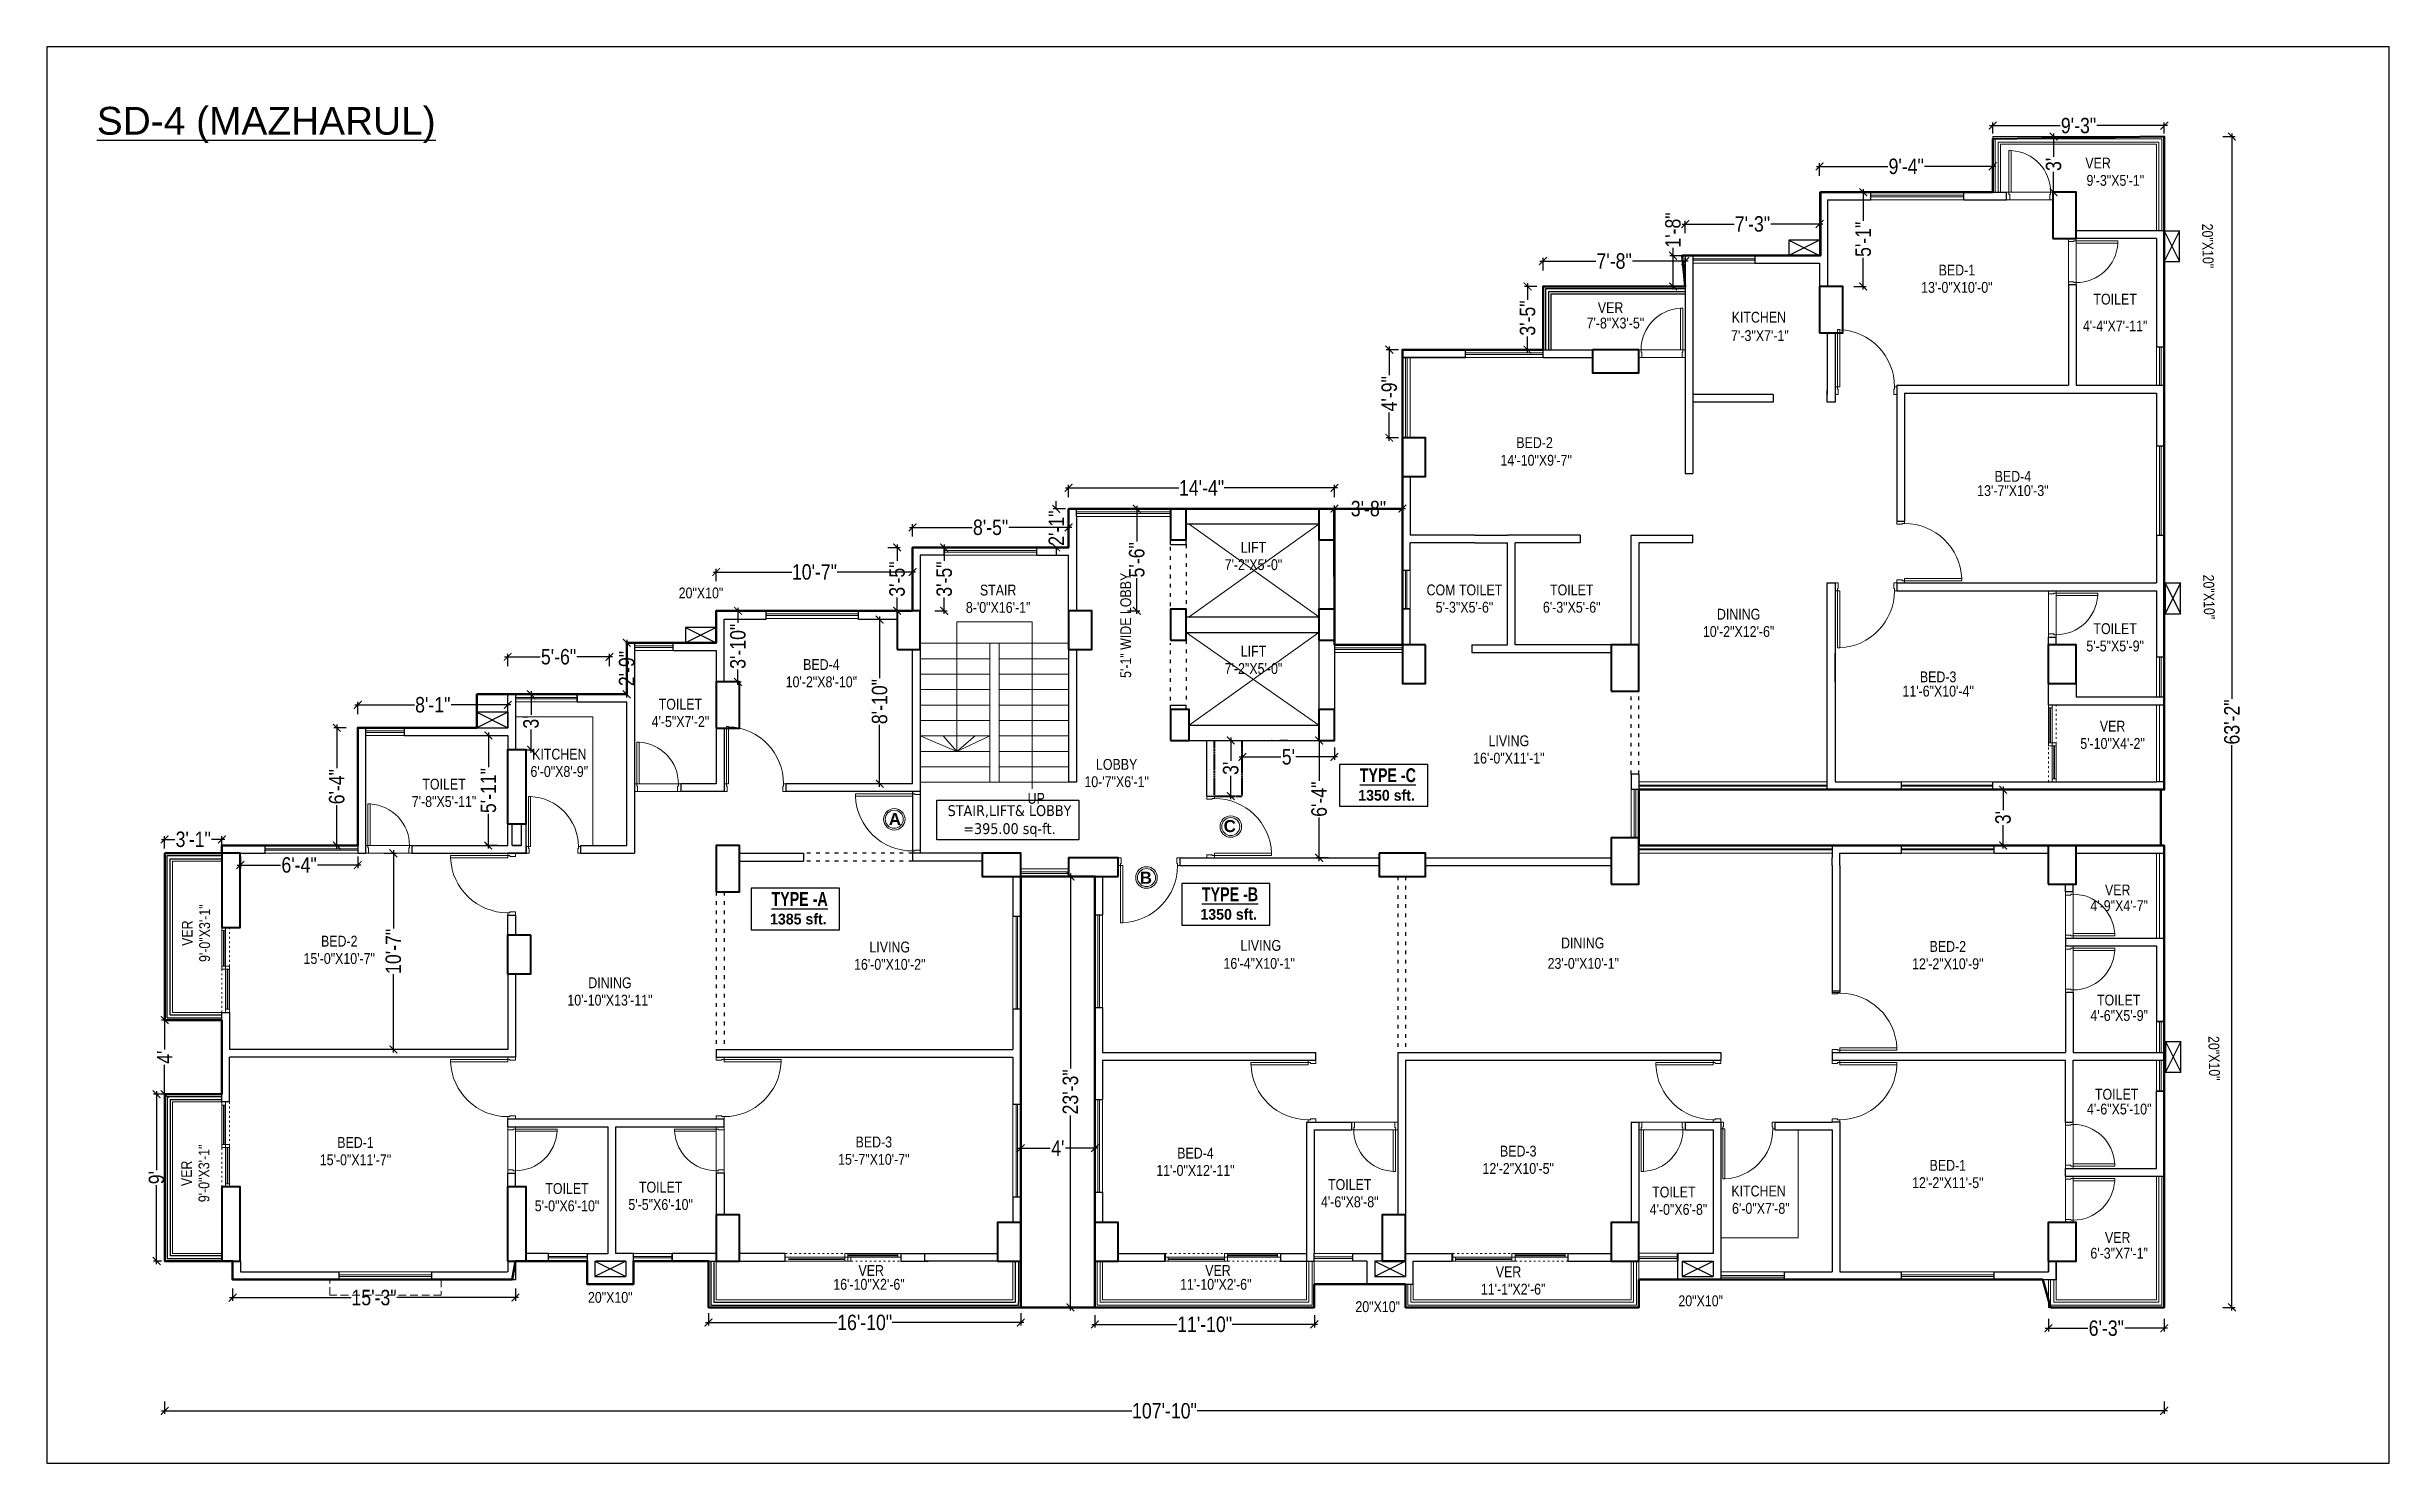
# Model space of a CAD drawing. Header units: inches. Extents: x -105452 to 530452, y -260293 to 806398.
# Drawn here: x 120503 to 122019, y -132597 to -131680 of the extents above; entities that cross this region are included whole.
import ezdxf
from ezdxf.enums import TextEntityAlignment as Align

# ---------------------------------------------------------------- set-up
doc = ezdxf.new("R2010")
doc.units = ezdxf.units.IN
doc.header["$MEASUREMENT"] = 0
doc.linetypes.add('ACAD_ISO03W100', pattern=[30, 12, -18])
doc.linetypes.add('DASHED', pattern=[0.75, 0.5, -0.25])
doc.layers.get('0').update_dxf_attribs({"linetype": 'CONTINUOUS'})
doc.layers.get('Defpoints').update_dxf_attribs({"linetype": 'CONTINUOUS'})
for name, color, linetype, lineweight in [('COLUMN1', 10, 'CONTINUOUS', 40), ('DOOR', 44, 'CONTINUOUS', 5), ('Door.', 33, 'CONTINUOUS', 0), ('HATCH', 253, 'CONTINUOUS', 9), ('Low Height Wall', 22, 'CONTINUOUS', 9), ('Rail', 30, 'CONTINUOUS', 5), ('RAILING', 34, 'CONTINUOUS', 13), ('slab', 42, 'CONTINUOUS', 5), ('Text-2', 7, 'CONTINUOUS', 25), ('Wall', 7, 'CONTINUOUS', 50), ('WALL- RET.', 160, 'CONTINUOUS', 30), ('Wall.', 7, 'CONTINUOUS', 40), ('Walll', 7, 'CONTINUOUS', 35), ('win', 5, 'CONTINUOUS', 9), ('Win.', 150, 'CONTINUOUS', 5)]:
    doc.layers.add(name, color=color, linetype=linetype, lineweight=lineweight)
for name, color, linetype in [('DATABASEP1', 7, 'CONTINUOUS'), ('Line', 7, 'CONTINUOUS'), ('LINES', 7, 'CONTINUOUS'), ('stair', 84, 'CONTINUOUS'), ('Text', 162, 'CONTINUOUS')]:
    doc.layers.add(name, color=color, linetype=linetype)
doc.styles.add('AR200', font='swisscl.ttf')
doc.styles.add('arial narrow', font='ARIALN.TTF')
doc.styles.add('Mokhles', font='ARIALN.TTF')
doc.styles.add('MONOTEXT', font='ARIALN.TTF', dxfattribs={"height": 24})
doc.dimstyles.new('IN DIM.', dxfattribs={"dimtxt": 8, "dimasz": 4, "dimexe": 2, "dimexo": 2, "dimgap": 1, "dimtad": 0, "dimdec": 0, "dimrnd": 1, "dimzin": 0, "dimdsep": 46, "dimlunit": 4, "dimtxsty": 'arial narrow', "dimblk": 'DOTSMALL', "dimcen": 0, "dimdle": 2, "dimclrd": 252, "dimclre": 252, "dimclrt": 4, "dimaunit": 1, "dimadec": 3, "dimazin": 1, "dimtfac": 1, "dimtdec": 0, "dimtofl": 0, "dimtmove": 0, "dimatfit": 3, "dimldrblk": 'DOT', "dimfxl": 6, "dimtolj": 1, "dimtzin": 0, "dimlwd": -1, "dimlwe": -1, "dimarcsym": 0})

msp = doc.modelspace()

# ---------------------------------------------------------------- texts
at = {"layer": 'Text', "lineweight": 0, "style": 'arial narrow'}
for s, p in [('VER', (121830.883357, -131755.7314849)), ('9\'-3"X5\'-1"', (121842.0427611, -131766.9524944)), ('BED-1', (121739.500435, -131825.0062213)), ('13\'-0"X10\'-0"', (121739.500435, -131836.2272309)), ('TOILET', (121841.9154705, -131843.8295484)), ('7\'-8"X3\'-5"', (121518.5149082, -131859.3154551)), ('VER', (121515.3976069, -131849.3803238)), ('KITCHEN', (121611.3582248, -131855.5515873)), ('7\'-3"X7\'-1"', (121612.0545959, -131867.4335513)), ('4\'-4"X7\'-11"', (121841.9154705, -131861.166832)), ('14\'-10"X9\'-7"', (121467.2313994, -131948.1508867)), (' BED-2', (121465.0982652, -131936.7334408)), ('BED-4', (121775.7497548, -131958.5712848)), ('13\'-7"X10\'-3"', (121775.7497548, -131967.7922943)), ('LIFT', (121284.2868983, -132004.518319)), ('7\'-2"X5\'-0"', (121284.2868983, -132015.7393286)), ('20"X10"', (120926.787491, -132034.0427175)), ('STAIR', (121119.0806273, -132032.2043086)), ('COM TOILET', (121420.8381122, -132032.085407)), ('TOILET', (121490.2601595, -132032.085407)), ('8-\'0"X16\'-1"', (121119.0806273, -132043.4253181)), ('5\'-3"X5\'-6"', (121420.8381122, -132043.3064165)), ('6\'-3"X5\'-6"', (121490.2601595, -132043.3064165)), ('DINING', (121598.2606542, -132047.8191919)), ('10\'-2"X12\'-6"', (121598.2606542, -132059.0402014)), ('5\'-5"X5\'-9"', (121841.9154705, -132068.3920023)), ('TOILET', (121841.9154705, -132057.1709928)), ('BED-4', (121004.6911603, -132080.4008734)), ('7\'-2"X5\'-0"', (121284.3131244, -132082.997062)), ('LIFT', (121284.3131244, -132071.7760524)), ('10\'-2"X8\'-10"', (121004.6911603, -132091.6218829)), ('11\'-6"X10\'-4"', (121727.3662107, -132097.6081788)), ('BED-3', (121727.3662107, -132088.3871693)), ('TOILET', (120913.4674054, -132106.0969285)), ('4\'-5"X7\'-2"', (120913.4674054, -132117.3179381)), ('LIVING', (121449.5735319, -132129.7658678)), ('5\'-10"X4\'-2"', (121840.2330023, -132131.5098975)), ('VER', (121840.2330023, -132120.2888879)), ('KITCHEN', (120835.0911673, -132138.4343855)), ('LOBBY', (121195.7692097, -132145.0482038)), ('16\'-0"X11\'-1"', (121449.5735319, -132140.9868773)), ('TOILET', (120760.5128011, -132157.8455827)), ('6\'-0"X8\'-9"', (120835.0911673, -132149.6553951)), ('10-\'7"X6\'-1"', (121195.7692097, -132156.2692134)), ('7\'-8"X5\'-11"', (120760.5128011, -132169.0665923)), ('BED-2', (120692.6911603, -132259.5064891)), ('LIVING', (121048.9442162, -132263.2896537)), ('LIVING', (121289.0473268, -132262.2338673)), ('DINING', (121497.3856272, -132260.6665872)), ('BED-2', (121733.6340299, -132262.9099832)), ('15\'-0"X10\'-7"', (120692.6911603, -132270.7274986)), ('16\'-0"X10\'-2"', (121048.9442162, -132274.5106632)), ('16\'-4"X10\'-1"', (121287.9867131, -132273.8944538)), ('23\'-0"X10\'-1"', (121497.7381324, -132273.8944538)), ('10\'-10"X13\'-11"', (120867.8847051, -132297.6631355)), ('DINING', (120867.8847051, -132286.4421259)), ('BED-1', (120703.1957842, -132389.8161431)), ('BED-3', (121038.6192235, -132389.5064891)), ('15\'-0"X11\'-7"', (120703.1957842, -132401.0371527)), ('15\'-7"X10\'-7"', (121038.6192235, -132400.7274986)), ('BED-4', (121246.7677787, -132396.7051211)), ('BED-3', (121455.6396857, -132395.4307201)), ('BED-1', (121733.6340299, -132404.6208429)), ('TOILET', (120840.0943815, -132419.6432403)), ('TOILET', (120900.6697304, -132418.7698566)), ('11\'-0"X12\'-11"', (121246.7677787, -132407.9261306)), ('TOILET', (121346.6118048, -132417.0503735)), ('12\'-2"X10\'-5"', (121455.6396857, -132406.6517297)), ('5\'-0"X6\'-10"', (120840.0943815, -132430.8642498)), ('5\'-5"X6\'-10"', (120900.6697304, -132429.9908661)), ('4\'-6"X8\'-8"', (121346.6118048, -132428.271383)), ('4\'-0"X6\'-8"', (121559.3390031, -132433.13676)), ('TOILET', (121556.3390031, -132421.9157505)), ('KITCHEN', (121611.1387292, -132421.2549876)), ('6\'-0"X7\'-8"', (121612.6481121, -132432.4759972)), ('VER', (121036.9363513, -132472.6779543)), ('VER', (121261.3293622, -132472.6779543)), ('VER', (121449.3506445, -132473.5487312)), ('20"X10"', (120868.0718651, -132490.1174407)), ('16\'-10"X2\'-6"', (121035.5126015, -132481.664901)), ('11\'-10"X2\'-6"', (121259.9056123, -132481.664901)), ('20"X10"', (121364.7092017, -132496.1206372)), ('11\'-1"X2\'-6"', (121452.3506445, -132484.7697407)), ('20"X10"', (121573.7248583, -132492.3618403))]:
    msp.add_text(s, height=7, dxfattribs=at).set_placement(p, align=Align.MIDDLE_CENTER)
for s, rotation, p in [('20"X10"', 271.1970970513, (121901.8941632, -131809.402972)), ('5\'-1" WIDE LOBBY', 90, (121201.6305206, -132055.0503929)), ('20"X10"', 271.1970970513, (121902.6510731, -132036.6021235)), ('VER', 90, (120594.3445083, -132254.3131349)), ('9\'-0"X3\'-1"', 90, (120605.5655179, -132254.3131349)), ('20"X10"', 271.1970970513, (121906.0111283, -132335.3438898)), ('9\'-0"X3\'-1"', 90, (120605.1328668, -132409.8293837)), ('VER', 90, (120593.9118572, -132409.8293837))]:
    msp.add_text(s, height=7, rotation=rotation, dxfattribs=at).set_placement(p, align=Align.MIDDLE_CENTER)
at = {"layer": 'Text', "ltscale": 6, "style": 'arial narrow'}
msp.add_text('UP', height=7, dxfattribs=at).set_placement((121143.7057713, -132167.0725247), align=Align.MIDDLE_CENTER)
at = {"layer": 'Text', "style": 'arial narrow'}
for s, p in [('VER', (121843.5749302, -132226.3313763)), ('TOILET', (121844.2231832, -132297.6243462)), ('TOILET', (121842.8873236, -132358.5951252)), ('VER', (121843.5749302, -132451.368876))]:
    msp.add_text(s, height=7, dxfattribs=at).set_placement(p, align=Align.MIDDLE_CENTER)
at = {"layer": 'Text', "color": 1}
for s, insert, char_height, width, attachment_point, style in [('{\\fArial|b0|i0|c0|p34;\\LSD-4 (MAZHARUL)}', (120535.7953925, -131719.35657), 18, 479.77868822, 1, 'Mokhles'), ('{\\fTahoma|b0|i0|c0|p34;STAIR,LIFT& LOBBY\\P=395.00 sq-ft.}', (121126.4404335, -132171.4755075), 7, 163.046459098, 2, 'MONOTEXT')]:
    msp.add_mtext(s, dxfattribs=dict(at, insert=insert, char_height=char_height, width=width, attachment_point=attachment_point, style=style))
at = {"layer": 'Text', "ltscale": 15, "attachment_point": 2, "style": 'AR200'}
for s, insert, char_height, width in [('{\\fSwis721 LtCn BT|b1|i0|c0|p34;\\LTYPE -C}', (121371.2422921, -132147.5495983), 9, 100.8857187), ('{\\f@PMingLiU|b1|i0|c0|p18;\\C1;1350 sft.\\f@PMingLiU|b0|i0|c0|p18; }', (121370.4433295, -132161.5702131), 7, 94.731212488), ('{\\fSwis721 LtCn BT|b1|i0|c0|p34;\\LTYPE -A}', (120990.5948171, -132227.6615052), 9, 100.8857187), ('{\\fSwis721 LtCn BT|b1|i0|c0|p34;\\LTYPE -B}', (121269.0926704, -132224.6135784), 9, 100.8857187), ('{\\f@PMingLiU|b1|i0|c0|p18;\\C1;1385 sft.\\f@PMingLiU|b0|i0|c0|p18; }', (120989.7958545, -132241.6821201), 7, 94.731212488), ('{\\f@PMingLiU|b1|i0|c0|p18;\\C1;1350 sft.\\f@PMingLiU|b0|i0|c0|p18; }', (121268.2937078, -132238.6341933), 7, 94.731212488)]:
    msp.add_mtext(s, dxfattribs=dict(at, insert=insert, char_height=char_height, width=width))
at = {"layer": 'Text', "lineweight": 30, "char_height": 7.82628, "width": 104.749826549, "attachment_point": 3, "style": 'MONOTEXT'}
for s, insert in [('{\\fArial|b1|i0|c0|p34;\\C7;A}', (121056.2167435, -132176.5307059)), ('{\\fArial|b1|i0|c0|p34;\\C7;C}', (121272.9233377, -132181.0552712)), ('{\\fArial|b1|i0|c0|p34;\\C7;B}', (121218.6267578, -132214.5395319))]:
    msp.add_mtext(s, dxfattribs=dict(at, insert=insert))
at = {"layer": 'Text-2', "color": 162, "style": 'arial narrow'}
for s, p in [('4\'-9"X4\'-7"', (121844.5354747, -132236.4927684)), ('12\'-2"X10\'-9"', (121733.6340299, -132274.1309927)), ('4\'-6"X5\'-9"', (121844.5354747, -132307.6303204)), ('4\'-6"X5\'-10"', (121844.5354747, -132368.1856011)), ('12\'-2"X11\'-5"', (121733.6340299, -132415.8418525)), ('6\'-3"X7\'-1"', (121844.5354747, -132461.530268))]:
    msp.add_text(s, height=7, dxfattribs=at).set_placement(p, align=Align.MIDDLE_CENTER)

# ---------------------------------------------------------------- blocks, each defined once
blk = doc.blocks.new('D-40')
at = {"lineweight": 18}
for points in [[(-5, 0), (0, 0), (0, -2), (-3.5, -2), (-3.5, -1.5), (-5, -1.5)], [(-42, -1.5), (-42, -3), (-5, -3), (-5, -1.5)], [(-5, -40), (0, -40), (0, -38), (-3.5, -38), (-3.5, -38.5), (-5, -38.5)]]:
    blk.add_lwpolyline(points, close=True, dxfattribs=at)
blk.add_arc((-5, -1.5), 37, 182.3234, 270, dxfattribs=at)
blk = doc.blocks.new('D-30')
at = {"layer": 'DOOR', "lineweight": 18}
for points in [[(5, 30), (0, 30), (0, 28), (3.5, 28), (3.5, 28.5), (5, 28.5)], [(5, 0), (0, 0), (0, 2), (3.5, 2), (3.5, 1.5), (5, 1.5)], [(32, 1.5), (32, 3), (5, 3), (5, 1.5)]]:
    blk.add_lwpolyline(points, close=True, dxfattribs=at)
blk.add_arc((5, 1.5), 27, 3.2261, 89.9826, dxfattribs=at)
at = {"layer": 'Line', "linetype": 'Continuous', "lineweight": 5}
for p, q in [((0, 28), (0, 2)), ((5, 1.5), (5, 28.5))]:
    blk.add_line(p, q, dxfattribs=at)
blk = doc.blocks.new('DGRG')
at = {"layer": 'Wall', "lineweight": 30}
for p, q in [((53724, -80185.5), (53724, -80180.5)), ((53784, -80185.5), (53784, -80180.5))]:
    blk.add_line(p, q, dxfattribs=at)
at = {"layer": 'win', "lineweight": 0}
for p, q in [((53724, -80180.5), (53784, -80180.5)), ((53724, -80182.5), (53784, -80182.5)), ((53724, -80183.5), (53784, -80183.5)), ((53724, -80185.5), (53784, -80185.5))]:
    blk.add_line(p, q, dxfattribs=at)
blk = doc.blocks.new('VBVBBB')
at = {"layer": 'COLUMN1', "lineweight": 35}
for p, q in [((126947.1, -131927.5), (126939.1, -131927.5)), ((126947.1, -131917.5), (126947.1, -131927.5)), ((126949.1, -132037.5), (126939.1, -132037.5)), ((126949.1, -132047.5), (126949.1, -132037.5))]:
    blk.add_line(p, q, dxfattribs=at)
at = {"layer": 'COLUMN1', "color": 40}
for points in [[(127508.1, -131732.5), (127523.1, -131732.5), (127523.1, -131702.5), (127508.1, -131702.5)], [(127357.1, -131793.5), (127372.1, -131793.5), (127372.1, -131763.5), (127357.1, -131763.5)], [(127210.1, -131804.5), (127210.1, -131819.5), (127240.1, -131819.5), (127240.1, -131804.5)], [(126643.1, -132049.5), (126658.1, -132049.5), (126658.1, -132019.5), (126643.1, -132019.5)], [(126643.1, -132155.5), (126658.1, -132155.5), (126658.1, -132125.5), (126643.1, -132125.5)], [(127072.1, -132130.5), (127072.1, -132145.5), (127102.1, -132145.5), (127102.1, -132130.5)], [(126643.1, -132394.5), (126658.1, -132394.5), (126658.1, -132364.5), (126643.1, -132364.5)], [(127074.1, -132394.5), (127089.1, -132394.5), (127089.1, -132364.5), (127074.1, -132364.5)]]:
    blk.add_lwpolyline(points, close=True, dxfattribs=at)
at = {"layer": 'COLUMN1'}
for points in [[(127087.1, -131886.5), (127102.1, -131886.5), (127102.1, -131861.5), (127087.1, -131861.5)], [(126760.1, -131998.5), (126775.1, -131998.5), (126775.1, -131973.5), (126760.1, -131973.5)], [(126871.1, -131998.5), (126886.1, -131998.5), (126886.1, -131973.5), (126871.1, -131973.5)], [(127102.1, -131995.5), (127087.1, -131995.5), (127087.1, -132020.5), (127102.1, -132020.5)], [(126840.1, -132145.5), (126840.1, -132130.5), (126815.1, -132130.5), (126815.1, -132145.5)], [(126523.1, -132183.5), (126508.1, -132183.5), (126508.1, -132208.5), (126523.1, -132208.5)], [(126825.1, -132394.5), (126840.1, -132394.5), (126840.1, -132369.5), (126825.1, -132369.5)], [(126888.1, -132394.5), (126903.1, -132394.5), (126903.1, -132369.5), (126888.1, -132369.5)]]:
    blk.add_lwpolyline(points, close=True, dxfattribs=at)
at = {"layer": 'COLUMN1', "color": 3}
for points in [[(126937.1, -131927.5), (126947.1, -131927.5), (126947.1, -131907.5), (126937.1, -131907.5)], [(127033.1, -131927.5), (127043.1, -131927.5), (127043.1, -131907.5), (127033.1, -131907.5)], [(126937.1, -131992.5), (126947.1, -131992.5), (126947.1, -131972.5), (126937.1, -131972.5)], [(127033.1, -131992.5), (127043.1, -131992.5), (127043.1, -131972.5), (127033.1, -131972.5)], [(126937.1, -132057.5), (126949.1, -132057.5), (126949.1, -132037.5), (126937.1, -132037.5)], [(127033.1, -132057.5), (127043.1, -132057.5), (127043.1, -132037.5), (127033.1, -132037.5)]]:
    blk.add_lwpolyline(points, close=True, dxfattribs=at)
at = {"layer": 'COLUMN1', "color": 4}
for points in [[(127222.1, -132025.5), (127240.1, -132025.5), (127240.1, -131995.5), (127222.1, -131995.5)], [(127222.1, -132150.5), (127240.1, -132150.5), (127240.1, -132120.5), (127222.1, -132120.5)]]:
    blk.add_lwpolyline(points, close=True, dxfattribs=at)
at = {"layer": 'COLUMN1', "color": 87}
for points in [[(127505.1, -132020.5), (127523.1, -132020.5), (127523.1, -131995.5), (127505.1, -131995.5)], [(127505.1, -132150.5), (127523.1, -132150.5), (127523.1, -132125.5), (127505.1, -132125.5)], [(127222.1, -132394.5), (127240.1, -132394.5), (127240.1, -132369.5), (127222.1, -132369.5)], [(127505.1, -132394.5), (127523.1, -132394.5), (127523.1, -132369.5), (127505.1, -132369.5)]]:
    blk.add_lwpolyline(points, close=True, dxfattribs=at)
at = {"layer": 'COLUMN1', "color": 5}
for points in [[(126508.1, -132111.5), (126520.1, -132111.5), (126520.1, -132063.5), (126508.1, -132063.5)], [(126323.1, -132178.5), (126335.1, -132178.5), (126335.1, -132130.5), (126323.1, -132130.5)], [(126323.1, -132394.5), (126335.1, -132394.5), (126335.1, -132346.5), (126323.1, -132346.5)], [(126508.1, -132394.5), (126520.1, -132394.5), (126520.1, -132346.5), (126508.1, -132346.5)]]:
    blk.add_lwpolyline(points, close=True, dxfattribs=at)
at = {"layer": 'COLUMN1', "color": 6}
blk.add_lwpolyline([(126903.1, -132145.5), (126903.1, -132133.5), (126871.1, -132133.5), (126871.1, -132145.5)], close=True, dxfattribs=at)
blk = doc.blocks.new('_ArchTick')
at = {"color": 0, "linetype": 'ByBlock', "const_width": 0.15}
blk.add_lwpolyline([(-0.5, -0.5), (0.5, 0.5)], dxfattribs=at)
blk = doc.blocks.new('*D33')
at = {"layer": 'DATABASEP1', "color": 252, "transparency": 16777216}
for p, q in [((121131.7, -132393.5), (121152.8, -132393.5)), ((121133.7, -132387.5), (121133.7, -132395.5)), ((121183.7, -132393.5), (121162.6, -132393.5)), ((121181.7, -132387.5), (121181.7, -132395.5))]:
    blk.add_line(p, q, dxfattribs=at)
at = {"layer": 'Defpoints', "color": 0, "lineweight": 30, "transparency": 16777216}
for p in [(121133.7, -132217.6), (121181.7, -132217.6), (121181.7, -132393.5)]:
    blk.add_point(p, dxfattribs=at)
at = {"layer": 'DATABASEP1', "color": 252, "transparency": 16777216, "xscale": 5, "yscale": 5, "zscale": 5, "rotation": 180}
blk.add_blockref('_ArchTick', (121133.7, -132393.5), dxfattribs=at)
at = {"layer": 'DATABASEP1', "color": 252, "transparency": 16777216, "xscale": 5, "yscale": 5, "zscale": 5}
blk.add_blockref('_ArchTick', (121181.7, -132393.5), dxfattribs=at)
at = {"layer": 'DATABASEP1', "color": 7, "lineweight": 40, "transparency": 16777216, "insert": (121157.7, -132393.5), "char_height": 10, "attachment_point": 5, "style": 'arial narrow'}
blk.add_mtext("\\A1;4'", dxfattribs=at)
blk = doc.blocks.new('*D34')
at = {"layer": 'DATABASEP1', "color": 252, "transparency": 16777216}
for p, q in [((121159.9, -132217.6), (121167.9, -132217.6)), ((121165.9, -132215.6), (121165.9, -132341.9)), ((121165.9, -132498.6), (121165.9, -132372.3)), ((121159.9, -132496.6), (121167.9, -132496.6))]:
    blk.add_line(p, q, dxfattribs=at)
at = {"layer": 'Defpoints', "color": 0, "lineweight": 30, "transparency": 16777216}
for p in [(121133.7, -132217.6), (121133.7, -132496.6), (121165.9, -132496.6)]:
    blk.add_point(p, dxfattribs=at)
at = {"layer": 'DATABASEP1', "color": 252, "transparency": 16777216, "xscale": 5, "yscale": 5, "zscale": 5}
for p, rotation in [((121165.9, -132217.6), 90), ((121165.9, -132496.6), 270)]:
    blk.add_blockref('_ArchTick', p, dxfattribs=dict(at, rotation=rotation))
at = {"layer": 'DATABASEP1', "color": 7, "lineweight": 40, "transparency": 16777216, "insert": (121165.9, -132357.1), "char_height": 10, "attachment_point": 5, "rotation": 90, "style": 'arial narrow'}
blk.add_mtext('\\A1;23\'-3"', dxfattribs=at)
blk = doc.blocks.new('*D35')
at = {"layer": 'DATABASEP1', "color": 252, "transparency": 16777216}
for p, q in [((121775.4, -132161.4), (121767.4, -132161.4)), ((121769.4, -132159.4), (121769.4, -132174.7)), ((121769.4, -132199.6), (121769.4, -132184.3)), ((121775.4, -132197.6), (121767.4, -132197.6))]:
    blk.add_line(p, q, dxfattribs=at)
at = {"layer": 'Defpoints', "color": 0, "lineweight": 30, "transparency": 16777216}
for p in [(121769.4, -132161.4), (121904.4, -132161.4), (121904.4, -132197.6)]:
    blk.add_point(p, dxfattribs=at)
at = {"layer": 'DATABASEP1', "color": 252, "transparency": 16777216, "xscale": 5, "yscale": 5, "zscale": 5}
for p, rotation in [((121769.4, -132161.4), 90), ((121769.4, -132197.6), 270)]:
    blk.add_blockref('_ArchTick', p, dxfattribs=dict(at, rotation=rotation))
at = {"layer": 'DATABASEP1', "color": 7, "lineweight": 40, "transparency": 16777216, "insert": (121769.4, -132179.5), "char_height": 10, "attachment_point": 5, "rotation": 90, "style": 'arial narrow'}
blk.add_mtext("\\A1;3'", dxfattribs=at)
blk = doc.blocks.new('*D36')
at = {"layer": 'DATABASEP1', "color": 252, "transparency": 16777216}
for p, q in [((120626.7, -132210.2), (120654.7, -132210.2)), ((120628.7, -132204.6), (120628.7, -132212.2)), ((120706.7, -132210.2), (120678.6, -132210.2)), ((120704.7, -132204.6), (120704.7, -132212.2))]:
    blk.add_line(p, q, dxfattribs=at)
at = {"layer": 'Defpoints', "color": 0, "lineweight": 30, "transparency": 16777216}
for p in [(120628.7, -132202.6), (120704.7, -132202.6), (120704.7, -132210.2)]:
    blk.add_point(p, dxfattribs=at)
at = {"layer": 'DATABASEP1', "color": 252, "transparency": 16777216, "xscale": 5, "yscale": 5, "zscale": 5, "rotation": 180}
blk.add_blockref('_ArchTick', (120628.7, -132210.2), dxfattribs=at)
at = {"layer": 'DATABASEP1', "color": 252, "transparency": 16777216, "xscale": 5, "yscale": 5, "zscale": 5}
blk.add_blockref('_ArchTick', (120704.7, -132210.2), dxfattribs=at)
at = {"layer": 'DATABASEP1', "color": 7, "lineweight": 40, "transparency": 16777216, "insert": (120666.7, -132210.2), "char_height": 10, "attachment_point": 5, "style": 'arial narrow'}
blk.add_mtext('\\A1;6\'-4"', dxfattribs=at)
blk = doc.blocks.new('*D37')
at = {"layer": 'DATABASEP1', "color": 252, "transparency": 16777216}
for p, q in [((120697.1, -132121.3), (120689.1, -132121.3)), ((120691.1, -132119.3), (120691.1, -132147.5)), ((120691.1, -132199.6), (120691.1, -132171.4)), ((120697.1, -132197.6), (120689.1, -132197.6))]:
    blk.add_line(p, q, dxfattribs=at)
at = {"layer": 'Defpoints', "color": 0, "lineweight": 30, "transparency": 16777216}
for p in [(120691.1, -132121.3), (120704.7, -132121.3), (120704.7, -132197.6)]:
    blk.add_point(p, dxfattribs=at)
at = {"layer": 'DATABASEP1', "color": 252, "transparency": 16777216, "xscale": 5, "yscale": 5, "zscale": 5}
for p, rotation in [((120691.1, -132121.3), 90), ((120691.1, -132197.6), 270)]:
    blk.add_blockref('_ArchTick', p, dxfattribs=dict(at, rotation=rotation))
at = {"layer": 'DATABASEP1', "color": 7, "lineweight": 40, "transparency": 16777216, "insert": (120691.1, -132159.5), "char_height": 10, "attachment_point": 5, "rotation": 90, "style": 'arial narrow'}
blk.add_mtext('\\A1;6\'-4"', dxfattribs=at)
blk = doc.blocks.new('*D38')
at = {"layer": 'DATABASEP1', "color": 252, "transparency": 16777216}
for p, q in [((120577.7, -132193.6), (120586.3, -132193.6)), ((120579.7, -132199.6), (120579.7, -132191.6)), ((120618.7, -132193.6), (120610.1, -132193.6)), ((120616.7, -132199.6), (120616.7, -132191.6))]:
    blk.add_line(p, q, dxfattribs=at)
at = {"layer": 'Defpoints', "color": 0, "lineweight": 30, "transparency": 16777216}
for p in [(120579.7, -132193.6), (120579.7, -132202.6), (120616.7, -132202.6)]:
    blk.add_point(p, dxfattribs=at)
at = {"layer": 'DATABASEP1', "color": 252, "transparency": 16777216, "xscale": 5, "yscale": 5, "zscale": 5, "rotation": 180}
blk.add_blockref('_ArchTick', (120579.7, -132193.6), dxfattribs=at)
at = {"layer": 'DATABASEP1', "color": 252, "transparency": 16777216, "xscale": 5, "yscale": 5, "zscale": 5}
blk.add_blockref('_ArchTick', (120616.7, -132193.6), dxfattribs=at)
at = {"layer": 'DATABASEP1', "color": 7, "lineweight": 40, "transparency": 16777216, "insert": (120598.2, -132193.6), "char_height": 10, "attachment_point": 5, "style": 'arial narrow'}
blk.add_mtext('\\A1;3\'-1"', dxfattribs=at)
blk = doc.blocks.new('*D39')
at = {"layer": 'DATABASEP1', "color": 252, "transparency": 16777216}
for p, q in [((121047.7, -132004.6), (121055.7, -132004.6)), ((121053.7, -132002.6), (121053.7, -132013.2)), ((121053.7, -132047.6), (121053.7, -132037)), ((121049.6, -132045.6), (121055.7, -132045.6))]:
    blk.add_line(p, q, dxfattribs=at)
at = {"layer": 'Defpoints', "color": 0, "lineweight": 30, "transparency": 16777216}
for p in [(121042.6, -132004.6), (121053.7, -132004.6), (121047.6, -132045.6)]:
    blk.add_point(p, dxfattribs=at)
at = {"layer": 'DATABASEP1', "color": 252, "transparency": 16777216, "xscale": 5, "yscale": 5, "zscale": 5}
for p, rotation in [((121053.7, -132004.6), 90), ((121053.7, -132045.6), 270)]:
    blk.add_blockref('_ArchTick', p, dxfattribs=dict(at, rotation=rotation))
at = {"layer": 'DATABASEP1', "color": 7, "lineweight": 40, "transparency": 16777216, "insert": (121053.7, -132025.1), "char_height": 10, "attachment_point": 5, "rotation": 90, "style": 'arial narrow'}
blk.add_mtext('\\A1;3\'-5"', dxfattribs=at)
blk = doc.blocks.new('*D40')
at = {"layer": 'DATABASEP1', "color": 252, "transparency": 16777216}
for p, q in [((121760.7, -131731.5), (121806.3, -131731.5)), ((121762.7, -131736.6), (121762.7, -131729.5)), ((121875.7, -131731.5), (121830.1, -131731.5)), ((121873.7, -131736.6), (121873.7, -131729.5))]:
    blk.add_line(p, q, dxfattribs=at)
at = {"layer": 'Defpoints', "color": 0, "lineweight": 30, "transparency": 16777216}
for p in [(121873.7, -131731.5), (121762.7, -131738.6), (121873.7, -131738.6)]:
    blk.add_point(p, dxfattribs=at)
at = {"layer": 'DATABASEP1', "color": 252, "transparency": 16777216, "xscale": 5, "yscale": 5, "zscale": 5, "rotation": 180}
blk.add_blockref('_ArchTick', (121762.7, -131731.5), dxfattribs=at)
at = {"layer": 'DATABASEP1', "color": 252, "transparency": 16777216, "xscale": 5, "yscale": 5, "zscale": 5}
blk.add_blockref('_ArchTick', (121873.7, -131731.5), dxfattribs=at)
at = {"layer": 'DATABASEP1', "color": 7, "lineweight": 40, "transparency": 16777216, "insert": (121818.2, -131731.5), "char_height": 10, "attachment_point": 5, "style": 'arial narrow'}
blk.add_mtext('\\A1;9\'-3"', dxfattribs=at)
blk = doc.blocks.new('*D41')
at = {"layer": 'DATABASEP1', "color": 252, "transparency": 16777216}
for p, q in [((121648.7, -131757.9), (121694.8, -131757.9)), ((121650.7, -131763.9), (121650.7, -131755.9)), ((121764.7, -131757.9), (121718.6, -131757.9)), ((121762.7, -131763.9), (121762.7, -131755.9))]:
    blk.add_line(p, q, dxfattribs=at)
at = {"layer": 'Defpoints', "color": 0, "lineweight": 30, "transparency": 16777216}
for p in [(121762.7, -131757.9), (121650.7, -131774.6), (121762.7, -131774.6)]:
    blk.add_point(p, dxfattribs=at)
at = {"layer": 'DATABASEP1', "color": 252, "transparency": 16777216, "xscale": 5, "yscale": 5, "zscale": 5, "rotation": 180}
blk.add_blockref('_ArchTick', (121650.7, -131757.9), dxfattribs=at)
at = {"layer": 'DATABASEP1', "color": 252, "transparency": 16777216, "xscale": 5, "yscale": 5, "zscale": 5}
blk.add_blockref('_ArchTick', (121762.7, -131757.9), dxfattribs=at)
at = {"layer": 'DATABASEP1', "color": 7, "lineweight": 40, "transparency": 16777216, "insert": (121706.7, -131757.9), "char_height": 10, "attachment_point": 5, "style": 'arial narrow'}
blk.add_mtext('\\A1;9\'-4"', dxfattribs=at)
blk = doc.blocks.new('*D42')
at = {"layer": 'DATABASEP1', "color": 252, "transparency": 16777216}
for p, q in [((121561.7, -131795.2), (121595.3, -131795.2)), ((121563.7, -131801.2), (121563.7, -131793.2)), ((121652.7, -131795.2), (121619.1, -131795.2)), ((121650.7, -131789.2), (121650.7, -131797.2))]:
    blk.add_line(p, q, dxfattribs=at)
at = {"layer": 'Defpoints', "color": 0, "lineweight": 30, "transparency": 16777216}
for p in [(121650.7, -131774.6), (121650.7, -131795.2), (121563.7, -131815.7)]:
    blk.add_point(p, dxfattribs=at)
at = {"layer": 'DATABASEP1', "color": 252, "transparency": 16777216, "xscale": 5, "yscale": 5, "zscale": 5, "rotation": 180}
blk.add_blockref('_ArchTick', (121563.7, -131795.2), dxfattribs=at)
at = {"layer": 'DATABASEP1', "color": 252, "transparency": 16777216, "xscale": 5, "yscale": 5, "zscale": 5}
blk.add_blockref('_ArchTick', (121650.7, -131795.2), dxfattribs=at)
at = {"layer": 'DATABASEP1', "color": 7, "lineweight": 40, "transparency": 16777216, "insert": (121607.2, -131795.2), "char_height": 10, "attachment_point": 5, "style": 'arial narrow'}
blk.add_mtext('\\A1;7\'-3"', dxfattribs=at)
blk = doc.blocks.new('*D43')
at = {"layer": 'DATABASEP1', "color": 252, "transparency": 16777216}
for p, q in [((121467.7, -131835.6), (121459.7, -131835.6)), ((121461.7, -131833.6), (121461.7, -131844.2)), ((121461.7, -131878.6), (121461.7, -131868)), ((121467.7, -131876.6), (121459.7, -131876.6))]:
    blk.add_line(p, q, dxfattribs=at)
at = {"layer": 'Defpoints', "color": 0, "lineweight": 30, "transparency": 16777216}
for p in [(121461.7, -131835.6), (121471.7, -131835.6), (121471.7, -131876.6)]:
    blk.add_point(p, dxfattribs=at)
at = {"layer": 'DATABASEP1', "color": 252, "transparency": 16777216, "xscale": 5, "yscale": 5, "zscale": 5}
for p, rotation in [((121461.7, -131835.6), 90), ((121461.7, -131876.6), 270)]:
    blk.add_blockref('_ArchTick', p, dxfattribs=dict(at, rotation=rotation))
at = {"layer": 'DATABASEP1', "color": 7, "lineweight": 40, "transparency": 16777216, "insert": (121461.7, -131856.1), "char_height": 10, "attachment_point": 5, "rotation": 90, "style": 'arial narrow'}
blk.add_mtext('\\A1;3\'-5"', dxfattribs=at)
blk = doc.blocks.new('*D44')
at = {"layer": 'DATABASEP1', "color": 252, "transparency": 16777216}
for p, q in [((121469.7, -131819.2), (121505.8, -131819.2)), ((121471.7, -131825.2), (121471.7, -131817.2)), ((121565.7, -131819.2), (121529.6, -131819.2)), ((121563.7, -131825.2), (121563.7, -131817.2))]:
    blk.add_line(p, q, dxfattribs=at)
at = {"layer": 'Defpoints', "color": 0, "lineweight": 30, "transparency": 16777216}
for p in [(121563.7, -131819.2), (121471.7, -131835.6), (121563.7, -131835.6)]:
    blk.add_point(p, dxfattribs=at)
at = {"layer": 'DATABASEP1', "color": 252, "transparency": 16777216, "xscale": 5, "yscale": 5, "zscale": 5, "rotation": 180}
blk.add_blockref('_ArchTick', (121471.7, -131819.2), dxfattribs=at)
at = {"layer": 'DATABASEP1', "color": 252, "transparency": 16777216, "xscale": 5, "yscale": 5, "zscale": 5}
blk.add_blockref('_ArchTick', (121563.7, -131819.2), dxfattribs=at)
at = {"layer": 'DATABASEP1', "color": 7, "lineweight": 40, "transparency": 16777216, "insert": (121517.7, -131819.2), "char_height": 10, "attachment_point": 5, "style": 'arial narrow'}
blk.add_mtext('\\A1;7\'-8"', dxfattribs=at)
blk = doc.blocks.new('*D45')
at = {"layer": 'DATABASEP1', "color": 252, "transparency": 16777216}
for p, q in [((121378.2, -131876.6), (121370.2, -131876.6)), ((121372.2, -131874.6), (121372.2, -131893)), ((121372.2, -131935.6), (121372.2, -131917.2)), ((121378.2, -131933.6), (121370.2, -131933.6))]:
    blk.add_line(p, q, dxfattribs=at)
at = {"layer": 'Defpoints', "color": 0, "lineweight": 30, "transparency": 16777216}
for p in [(121372.2, -131876.6), (121380.7, -131876.6), (121380.7, -131933.6)]:
    blk.add_point(p, dxfattribs=at)
at = {"layer": 'DATABASEP1', "color": 252, "transparency": 16777216, "xscale": 5, "yscale": 5, "zscale": 5}
for p, rotation in [((121372.2, -131876.6), 90), ((121372.2, -131933.6), 270)]:
    blk.add_blockref('_ArchTick', p, dxfattribs=dict(at, rotation=rotation))
at = {"layer": 'DATABASEP1', "color": 7, "lineweight": 40, "transparency": 16777216, "insert": (121372.2, -131905.1), "char_height": 10, "attachment_point": 5, "rotation": 90, "style": 'arial narrow'}
blk.add_mtext('\\A1;4\'-9"', dxfattribs=at)
blk = doc.blocks.new('*D46')
at = {"layer": 'DATABASEP1', "color": 252, "transparency": 16777216}
for p, q in [((121380.7, -131973.5), (121380.7, -131981.5)), ((121334.7, -131979.5), (121346.8, -131979.5)), ((121336.7, -131979.5), (121336.7, -131977.5)), ((121382.7, -131979.5), (121370.6, -131979.5))]:
    blk.add_line(p, q, dxfattribs=at)
at = {"layer": 'Defpoints', "color": 0, "lineweight": 30, "transparency": 16777216}
for p in [(121380.7, -131958.6), (121336.7, -131979.6), (121380.7, -131979.5)]:
    blk.add_point(p, dxfattribs=at)
at = {"layer": 'DATABASEP1', "color": 252, "transparency": 16777216, "xscale": 5, "yscale": 5, "zscale": 5, "rotation": 180}
blk.add_blockref('_ArchTick', (121336.7, -131979.5), dxfattribs=at)
at = {"layer": 'DATABASEP1', "color": 252, "transparency": 16777216, "xscale": 5, "yscale": 5, "zscale": 5}
blk.add_blockref('_ArchTick', (121380.7, -131979.5), dxfattribs=at)
at = {"layer": 'DATABASEP1', "color": 7, "lineweight": 40, "transparency": 16777216, "insert": (121358.7, -131979.5), "char_height": 10, "attachment_point": 5, "style": 'arial narrow'}
blk.add_mtext('\\A1;3\'-8"', dxfattribs=at)
blk = doc.blocks.new('*D47')
at = {"layer": 'DATABASEP1', "color": 252, "transparency": 16777216}
for p, q in [((121162.7, -131966), (121236, -131966)), ((121164.7, -131972), (121164.7, -131964)), ((121338.7, -131966), (121265.4, -131966)), ((121336.7, -131972), (121336.7, -131964))]:
    blk.add_line(p, q, dxfattribs=at)
at = {"layer": 'Defpoints', "color": 0, "lineweight": 30, "transparency": 16777216}
for p in [(121336.7, -131966), (121164.7, -131979.6), (121336.7, -131979.6)]:
    blk.add_point(p, dxfattribs=at)
at = {"layer": 'DATABASEP1', "color": 252, "transparency": 16777216, "xscale": 5, "yscale": 5, "zscale": 5, "rotation": 180}
blk.add_blockref('_ArchTick', (121164.7, -131966), dxfattribs=at)
at = {"layer": 'DATABASEP1', "color": 252, "transparency": 16777216, "xscale": 5, "yscale": 5, "zscale": 5}
blk.add_blockref('_ArchTick', (121336.7, -131966), dxfattribs=at)
at = {"layer": 'DATABASEP1', "color": 7, "lineweight": 40, "transparency": 16777216, "insert": (121250.7, -131966), "char_height": 10, "attachment_point": 5, "style": 'arial narrow'}
blk.add_mtext('\\A1;14\'-4"', dxfattribs=at)
blk = doc.blocks.new('*D48')
at = {"layer": 'DATABASEP1', "color": 252, "transparency": 16777216}
for p, q in [((121061.7, -131991.6), (121102.3, -131991.6)), ((121063.7, -131997.6), (121063.7, -131989.6)), ((121166.7, -131991.6), (121126.1, -131991.6)), ((121164.7, -131997.6), (121164.7, -131989.6))]:
    blk.add_line(p, q, dxfattribs=at)
at = {"layer": 'Defpoints', "color": 0, "lineweight": 30, "transparency": 16777216}
for p in [(121164.7, -131991.6), (121063.7, -132004.6), (121164.7, -132004.6)]:
    blk.add_point(p, dxfattribs=at)
at = {"layer": 'DATABASEP1', "color": 252, "transparency": 16777216, "xscale": 5, "yscale": 5, "zscale": 5, "rotation": 180}
blk.add_blockref('_ArchTick', (121063.7, -131991.6), dxfattribs=at)
at = {"layer": 'DATABASEP1', "color": 252, "transparency": 16777216, "xscale": 5, "yscale": 5, "zscale": 5}
blk.add_blockref('_ArchTick', (121164.7, -131991.6), dxfattribs=at)
at = {"layer": 'DATABASEP1', "color": 7, "lineweight": 40, "transparency": 16777216, "insert": (121114.2, -131991.6), "char_height": 10, "attachment_point": 5, "style": 'arial narrow'}
blk.add_mtext('\\A1;8\'-5"', dxfattribs=at)
blk = doc.blocks.new('*D49')
at = {"layer": 'DATABASEP1', "color": 252, "transparency": 16777216}
for p, q in [((120934.6, -132020.5), (120985.5, -132020.5)), ((120936.6, -132026.5), (120936.6, -132018.5)), ((121065.7, -132020.5), (121014.9, -132020.5)), ((121063.7, -132014.5), (121063.7, -132022.5))]:
    blk.add_line(p, q, dxfattribs=at)
at = {"layer": 'Defpoints', "color": 0, "lineweight": 30, "transparency": 16777216}
for p in [(121063.7, -132004.6), (121063.7, -132020.5), (120936.6, -132033.3)]:
    blk.add_point(p, dxfattribs=at)
at = {"layer": 'DATABASEP1', "color": 252, "transparency": 16777216, "xscale": 5, "yscale": 5, "zscale": 5, "rotation": 180}
blk.add_blockref('_ArchTick', (120936.6, -132020.5), dxfattribs=at)
at = {"layer": 'DATABASEP1', "color": 252, "transparency": 16777216, "xscale": 5, "yscale": 5, "zscale": 5}
blk.add_blockref('_ArchTick', (121063.7, -132020.5), dxfattribs=at)
at = {"layer": 'DATABASEP1', "color": 7, "lineweight": 40, "transparency": 16777216, "insert": (121000.2, -132020.5), "char_height": 10, "attachment_point": 5, "style": 'arial narrow'}
blk.add_mtext('\\A1;10\'-7"', dxfattribs=at)
blk = doc.blocks.new('*D50')
at = {"layer": 'DATABASEP1', "color": 252, "transparency": 16777216}
for p, q in [((120799.7, -132075.4), (120822.7, -132075.4)), ((120801.7, -132081.4), (120801.7, -132073.4)), ((120869.5, -132075.4), (120846.5, -132075.4)), ((120867.5, -132081.4), (120867.5, -132073.4))]:
    blk.add_line(p, q, dxfattribs=at)
at = {"layer": 'Defpoints', "color": 0, "lineweight": 30, "transparency": 16777216}
for p in [(120801.7, -132075.4), (120801.7, -132087.3), (120867.5, -132087.3)]:
    blk.add_point(p, dxfattribs=at)
at = {"layer": 'DATABASEP1', "color": 252, "transparency": 16777216, "xscale": 5, "yscale": 5, "zscale": 5, "rotation": 180}
blk.add_blockref('_ArchTick', (120801.7, -132075.4), dxfattribs=at)
at = {"layer": 'DATABASEP1', "color": 252, "transparency": 16777216, "xscale": 5, "yscale": 5, "zscale": 5}
blk.add_blockref('_ArchTick', (120867.5, -132075.4), dxfattribs=at)
at = {"layer": 'DATABASEP1', "color": 7, "lineweight": 40, "transparency": 16777216, "insert": (120834.6, -132075.4), "char_height": 10, "attachment_point": 5, "style": 'arial narrow'}
blk.add_mtext('\\A1;5\'-6"', dxfattribs=at)
blk = doc.blocks.new('*D51')
at = {"layer": 'DATABASEP1', "color": 252, "transparency": 16777216}
for p, q in [((120702.7, -132106.5), (120741.3, -132106.5)), ((120704.7, -132112.5), (120704.7, -132104.5)), ((120803.7, -132106.5), (120765.1, -132106.5)), ((120801.7, -132112.5), (120801.7, -132104.5))]:
    blk.add_line(p, q, dxfattribs=at)
at = {"layer": 'Defpoints', "color": 0, "lineweight": 30, "transparency": 16777216}
for p in [(120704.7, -132106.5), (120704.7, -132121.3), (120801.7, -132121.3)]:
    blk.add_point(p, dxfattribs=at)
at = {"layer": 'DATABASEP1', "color": 252, "transparency": 16777216, "xscale": 5, "yscale": 5, "zscale": 5, "rotation": 180}
blk.add_blockref('_ArchTick', (120704.7, -132106.5), dxfattribs=at)
at = {"layer": 'DATABASEP1', "color": 252, "transparency": 16777216, "xscale": 5, "yscale": 5, "zscale": 5}
blk.add_blockref('_ArchTick', (120801.7, -132106.5), dxfattribs=at)
at = {"layer": 'DATABASEP1', "color": 7, "lineweight": 40, "transparency": 16777216, "insert": (120753.2, -132106.5), "char_height": 10, "attachment_point": 5, "style": 'arial narrow'}
blk.add_mtext('\\A1;8\'-1"', dxfattribs=at)
blk = doc.blocks.new('*D52')
at = {"layer": 'DATABASEP1', "color": 252, "transparency": 16777216}
for p, q in [((121156.7, -131979.6), (121156.7, -131974.6)), ((121162.7, -131979.6), (121154.7, -131979.6)), ((121162.7, -132004.6), (121154.7, -132004.6)), ((121156.7, -132004.6), (121156.7, -132009.6))]:
    blk.add_line(p, q, dxfattribs=at)
at = {"layer": 'Defpoints', "color": 0, "lineweight": 30, "transparency": 16777216}
for p in [(121156.7, -131979.6), (121164.7, -131979.6), (121164.7, -132004.6)]:
    blk.add_point(p, dxfattribs=at)
at = {"layer": 'DATABASEP1', "color": 252, "transparency": 16777216, "xscale": 5, "yscale": 5, "zscale": 5}
for p, rotation in [((121156.7, -131979.6), 270), ((121156.7, -132004.6), 90)]:
    blk.add_blockref('_ArchTick', p, dxfattribs=dict(at, rotation=rotation))
at = {"layer": 'DATABASEP1', "color": 7, "lineweight": 40, "transparency": 16777216, "insert": (121156.7, -131992.1), "char_height": 10, "attachment_point": 5, "rotation": 90, "style": 'arial narrow'}
blk.add_mtext('\\A1;2\'-1"', dxfattribs=at)
blk = doc.blocks.new('*D53')
at = {"layer": 'DATABASEP1', "color": 252, "transparency": 16777216}
for p, q in [((121561.7, -131815.7), (121553.8, -131815.7)), ((121555.8, -131815.7), (121555.8, -131810.7)), ((121555.8, -131837.6), (121555.8, -131815.7)), ((121561.7, -131835.6), (121553.8, -131835.6))]:
    blk.add_line(p, q, dxfattribs=at)
at = {"layer": 'Defpoints', "color": 0, "lineweight": 30, "transparency": 16777216}
for p in [(121555.8, -131815.7), (121563.7, -131815.7), (121563.7, -131835.6)]:
    blk.add_point(p, dxfattribs=at)
at = {"layer": 'DATABASEP1', "color": 252, "transparency": 16777216, "xscale": 5, "yscale": 5, "zscale": 5}
for p, rotation in [((121555.8, -131815.7), 90), ((121555.8, -131835.6), 270)]:
    blk.add_blockref('_ArchTick', p, dxfattribs=dict(at, rotation=rotation))
at = {"layer": 'DATABASEP1', "color": 7, "lineweight": 40, "transparency": 16777216, "insert": (121555.8, -131799.1), "char_height": 10, "attachment_point": 5, "rotation": 90, "style": 'arial narrow'}
blk.add_mtext('\\A1;1\'-8"', dxfattribs=at)
blk = doc.blocks.new('*D54')
at = {"layer": 'DATABASEP1', "color": 252, "transparency": 16777216}
for p, q in [((121798.7, -132504.1), (121798.7, -132512.1)), ((121873.7, -132504.1), (121873.7, -132512.1)), ((121796.7, -132510.1), (121824.3, -132510.1)), ((121875.7, -132510.1), (121848.1, -132510.1))]:
    blk.add_line(p, q, dxfattribs=at)
at = {"layer": 'Defpoints', "color": 0, "lineweight": 30, "transparency": 16777216}
for p in [(121798.7, -132496.6), (121873.7, -132496.6), (121798.7, -132510.1)]:
    blk.add_point(p, dxfattribs=at)
at = {"layer": 'DATABASEP1', "color": 252, "transparency": 16777216, "xscale": 5, "yscale": 5, "zscale": 5, "rotation": 180}
blk.add_blockref('_ArchTick', (121798.7, -132510.1), dxfattribs=at)
at = {"layer": 'DATABASEP1', "color": 252, "transparency": 16777216, "xscale": 5, "yscale": 5, "zscale": 5}
blk.add_blockref('_ArchTick', (121873.7, -132510.1), dxfattribs=at)
at = {"layer": 'DATABASEP1', "color": 7, "lineweight": 40, "transparency": 16777216, "insert": (121836.2, -132510.1), "char_height": 10, "attachment_point": 5, "style": 'arial narrow'}
blk.add_mtext('\\A1;6\'-3"', dxfattribs=at)
blk = doc.blocks.new('*D55')
at = {"layer": 'DATABASEP1', "color": 252, "transparency": 16777216}
for p, q in [((120579.7, -132310.6), (120577.7, -132310.6)), ((120579.7, -132308.6), (120579.7, -132329.7)), ((120579.7, -132360.6), (120579.7, -132339.5)), ((120579.7, -132358.6), (120577.7, -132358.6))]:
    blk.add_line(p, q, dxfattribs=at)
at = {"layer": 'Defpoints', "color": 0, "lineweight": 30, "transparency": 16777216}
for p in [(120579.7, -132310.6), (120579.7, -132358.6), (120579.7, -132358.6)]:
    blk.add_point(p, dxfattribs=at)
at = {"layer": 'DATABASEP1', "color": 252, "transparency": 16777216, "xscale": 5, "yscale": 5, "zscale": 5}
for p, rotation in [((120579.7, -132310.6), 90), ((120579.7, -132358.6), 270)]:
    blk.add_blockref('_ArchTick', p, dxfattribs=dict(at, rotation=rotation))
at = {"layer": 'DATABASEP1', "color": 7, "lineweight": 40, "transparency": 16777216, "insert": (120579.7, -132334.6), "char_height": 10, "attachment_point": 5, "rotation": 90, "style": 'arial narrow'}
blk.add_mtext("\\A1;4'", dxfattribs=at)
blk = doc.blocks.new('*D56')
at = {"layer": 'DATABASEP1', "color": 252, "transparency": 16777216}
for p, q in [((121911.5, -131738.6), (121919.5, -131738.6)), ((121917.5, -131736.6), (121917.5, -132102.5)), ((121917.5, -132498.6), (121917.5, -132132.7)), ((121911.5, -132496.6), (121919.5, -132496.6))]:
    blk.add_line(p, q, dxfattribs=at)
at = {"layer": 'Defpoints', "color": 0, "lineweight": 30, "transparency": 16777216}
for p in [(121873.7, -131738.6), (121873.7, -132496.6), (121917.5, -132496.6)]:
    blk.add_point(p, dxfattribs=at)
at = {"layer": 'DATABASEP1', "color": 252, "transparency": 16777216, "xscale": 5, "yscale": 5, "zscale": 5}
for p, rotation in [((121917.5, -131738.6), 90), ((121917.5, -132496.6), 270)]:
    blk.add_blockref('_ArchTick', p, dxfattribs=dict(at, rotation=rotation))
at = {"layer": 'DATABASEP1', "color": 7, "lineweight": 40, "transparency": 16777216, "insert": (121917.5, -132117.6), "char_height": 10, "attachment_point": 5, "rotation": 90, "style": 'arial narrow'}
blk.add_mtext('\\A1;63\'-2"', dxfattribs=at)
blk = doc.blocks.new('*D57')
at = {"layer": 'DATABASEP1', "color": 252, "transparency": 16777216}
for p, q in [((120929.7, -132506.4), (121014.8, -132506.4)), ((120931.7, -132500.4), (120931.7, -132508.4)), ((121135.7, -132506.4), (121050.6, -132506.4)), ((121133.7, -132500.4), (121133.7, -132508.4))]:
    blk.add_line(p, q, dxfattribs=at)
at = {"layer": 'Defpoints', "color": 0, "lineweight": 30, "transparency": 16777216}
for p in [(120931.7, -132496.6), (121133.7, -132496.6), (121133.7, -132506.4)]:
    blk.add_point(p, dxfattribs=at)
at = {"layer": 'DATABASEP1', "color": 252, "transparency": 16777216, "xscale": 5, "yscale": 5, "zscale": 5, "rotation": 180}
blk.add_blockref('_ArchTick', (120931.7, -132506.4), dxfattribs=at)
at = {"layer": 'DATABASEP1', "color": 252, "transparency": 16777216, "xscale": 5, "yscale": 5, "zscale": 5}
blk.add_blockref('_ArchTick', (121133.7, -132506.4), dxfattribs=at)
at = {"layer": 'DATABASEP1', "color": 7, "lineweight": 40, "transparency": 16777216, "insert": (121032.7, -132506.4), "char_height": 10, "attachment_point": 5, "style": 'arial narrow'}
blk.add_mtext('\\A1;16\'-10"', dxfattribs=at)
blk = doc.blocks.new('*D58')
at = {"layer": 'DATABASEP1', "color": 252, "transparency": 16777216}
for p, q in [((121179.7, -132507.6), (121234.8, -132507.6)), ((121181.7, -132501.6), (121181.7, -132509.6)), ((121325.7, -132507.6), (121270.6, -132507.6)), ((121323.7, -132501.6), (121323.7, -132509.6))]:
    blk.add_line(p, q, dxfattribs=at)
at = {"layer": 'Defpoints', "color": 0, "lineweight": 30, "transparency": 16777216}
for p in [(121181.7, -132496.6), (121323.7, -132496.6), (121323.7, -132507.6)]:
    blk.add_point(p, dxfattribs=at)
at = {"layer": 'DATABASEP1', "color": 252, "transparency": 16777216, "xscale": 5, "yscale": 5, "zscale": 5, "rotation": 180}
blk.add_blockref('_ArchTick', (121181.7, -132507.6), dxfattribs=at)
at = {"layer": 'DATABASEP1', "color": 252, "transparency": 16777216, "xscale": 5, "yscale": 5, "zscale": 5}
blk.add_blockref('_ArchTick', (121323.7, -132507.6), dxfattribs=at)
at = {"layer": 'DATABASEP1', "color": 7, "lineweight": 40, "transparency": 16777216, "insert": (121252.7, -132507.6), "char_height": 10, "attachment_point": 5, "style": 'arial narrow'}
blk.add_mtext('\\A1;11\'-10"', dxfattribs=at)
blk = doc.blocks.new('*D59')
at = {"layer": 'DATABASEP1', "color": 252, "transparency": 16777216}
for p, q in [((120577.7, -132358.6), (120572.5, -132358.6)), ((120574.5, -132356.6), (120574.5, -132407.8)), ((120574.5, -132468.6), (120574.5, -132417.4)), ((120577.7, -132466.6), (120572.5, -132466.6))]:
    blk.add_line(p, q, dxfattribs=at)
at = {"layer": 'Defpoints', "color": 0, "lineweight": 30, "transparency": 16777216}
for p in [(120579.7, -132358.6), (120574.5, -132466.6), (120579.7, -132466.6)]:
    blk.add_point(p, dxfattribs=at)
at = {"layer": 'DATABASEP1', "color": 252, "transparency": 16777216, "xscale": 5, "yscale": 5, "zscale": 5}
for p, rotation in [((120574.5, -132358.6), 90), ((120574.5, -132466.6), 270)]:
    blk.add_blockref('_ArchTick', p, dxfattribs=dict(at, rotation=rotation))
at = {"layer": 'DATABASEP1', "color": 7, "lineweight": 40, "transparency": 16777216, "insert": (120574.5, -132412.6), "char_height": 10, "attachment_point": 5, "rotation": 90, "style": 'arial narrow'}
blk.add_mtext("\\A1;9'", dxfattribs=at)
blk = doc.blocks.new('*D60')
at = {"layer": 'DATABASEP1', "color": 252, "transparency": 16777216}
for p, q in [((120621.7, -132490.3), (120700.5, -132490.3)), ((120623.7, -132484.3), (120623.7, -132492.3)), ((120808.7, -132490.3), (120729.9, -132490.3)), ((120806.7, -132484.3), (120806.7, -132492.3))]:
    blk.add_line(p, q, dxfattribs=at)
at = {"layer": 'Defpoints', "color": 0, "lineweight": 30, "transparency": 16777216}
for p in [(120623.7, -132478.6), (120806.7, -132478.6), (120806.7, -132490.3)]:
    blk.add_point(p, dxfattribs=at)
at = {"layer": 'DATABASEP1', "color": 252, "transparency": 16777216, "xscale": 5, "yscale": 5, "zscale": 5, "rotation": 180}
blk.add_blockref('_ArchTick', (120623.7, -132490.3), dxfattribs=at)
at = {"layer": 'DATABASEP1', "color": 252, "transparency": 16777216, "xscale": 5, "yscale": 5, "zscale": 5}
blk.add_blockref('_ArchTick', (120806.7, -132490.3), dxfattribs=at)
at = {"layer": 'DATABASEP1', "color": 7, "lineweight": 40, "transparency": 16777216, "insert": (120715.2, -132490.3), "char_height": 10, "attachment_point": 5, "style": 'arial narrow'}
blk.add_mtext('\\A1;15\'-3"', dxfattribs=at)
blk = doc.blocks.new('*D61')
at = {"layer": 'DATABASEP1', "color": 252, "transparency": 16777216}
for p, q in [((121048.4, -132051.3), (121040.4, -132051.3)), ((121042.4, -132049.3), (121042.4, -132089.3)), ((121042.4, -132159.6), (121042.4, -132119.5)), ((121048.4, -132157.6), (121040.4, -132157.6))]:
    blk.add_line(p, q, dxfattribs=at)
at = {"layer": 'Defpoints', "color": 0, "lineweight": 30, "transparency": 16777216}
for p in [(121053.7, -132051.3), (121042.4, -132157.6), (121063.7, -132157.6)]:
    blk.add_point(p, dxfattribs=at)
at = {"layer": 'DATABASEP1', "color": 252, "transparency": 16777216, "xscale": 5, "yscale": 5, "zscale": 5}
for p, rotation in [((121042.4, -132051.3), 90), ((121042.4, -132157.6), 270)]:
    blk.add_blockref('_ArchTick', p, dxfattribs=dict(at, rotation=rotation))
at = {"layer": 'DATABASEP1', "color": 7, "lineweight": 30, "transparency": 16777216, "insert": (121042.4, -132104.4), "char_height": 10, "attachment_point": 5, "rotation": 90, "style": 'arial narrow'}
blk.add_mtext('\\A1;8\'-10"', dxfattribs=at)
blk = doc.blocks.new('*D62')
at = {"layer": 'DATABASEP1', "color": 252, "transparency": 16777216}
for p, q in [((120783.2, -132126.3), (120791.2, -132126.3)), ((120789.2, -132124.3), (120789.2, -132146.9)), ((120789.2, -132199.6), (120789.2, -132177)), ((120795.2, -132197.6), (120787.2, -132197.6))]:
    blk.add_line(p, q, dxfattribs=at)
at = {"layer": 'Defpoints', "color": 0, "lineweight": 30, "transparency": 16777216}
for p in [(120766.3, -132126.3), (120789.2, -132126.3), (120801.7, -132197.6)]:
    blk.add_point(p, dxfattribs=at)
at = {"layer": 'DATABASEP1', "color": 252, "transparency": 16777216, "xscale": 5, "yscale": 5, "zscale": 5}
for p, rotation in [((120789.2, -132126.3), 90), ((120789.2, -132197.6), 270)]:
    blk.add_blockref('_ArchTick', p, dxfattribs=dict(at, rotation=rotation))
at = {"layer": 'DATABASEP1', "color": 7, "lineweight": 30, "transparency": 16777216, "insert": (120789.2, -132162), "char_height": 10, "attachment_point": 5, "rotation": 90, "style": 'arial narrow'}
blk.add_mtext('\\A1;5\'-11"', dxfattribs=at)
blk = doc.blocks.new('*D63')
at = {"layer": 'DATABASEP1', "color": 252, "transparency": 16777216}
for p, q in [((120816.8, -132097.7), (120816.8, -132112.9)), ((120810.8, -132099.7), (120818.8, -132099.7)), ((120816.8, -132137.6), (120816.8, -132122.4)), ((120810.8, -132135.6), (120818.8, -132135.6))]:
    blk.add_line(p, q, dxfattribs=at)
at = {"layer": 'Defpoints', "color": 0, "lineweight": 30, "transparency": 16777216}
for p in [(120806.7, -132099.7), (120816.8, -132099.7), (120806.7, -132135.6)]:
    blk.add_point(p, dxfattribs=at)
at = {"layer": 'DATABASEP1', "color": 252, "transparency": 16777216, "xscale": 5, "yscale": 5, "zscale": 5}
for p, rotation in [((120816.8, -132099.7), 90), ((120816.8, -132135.6), 270)]:
    blk.add_blockref('_ArchTick', p, dxfattribs=dict(at, rotation=rotation))
at = {"layer": 'DATABASEP1', "color": 7, "lineweight": 30, "transparency": 16777216, "insert": (120816.8, -132117.6), "char_height": 10, "attachment_point": 5, "rotation": 90, "style": 'arial narrow'}
blk.add_mtext("\\A1;3'", dxfattribs=at)
blk = doc.blocks.new('*D64')
at = {"layer": 'DATABASEP1', "color": 252, "transparency": 16777216}
for p, q in [((120944.7, -132045.6), (120952.7, -132045.6)), ((120950.7, -132043.6), (120950.7, -132053.5)), ((120944.7, -132091.6), (120952.7, -132091.6)), ((120950.7, -132093.6), (120950.7, -132083.7))]:
    blk.add_line(p, q, dxfattribs=at)
at = {"layer": 'Defpoints', "color": 0, "lineweight": 30, "transparency": 16777216}
for p in [(120936.6, -132045.6), (120950.7, -132045.6), (120941.6, -132091.6)]:
    blk.add_point(p, dxfattribs=at)
at = {"layer": 'DATABASEP1', "color": 252, "transparency": 16777216, "xscale": 5, "yscale": 5, "zscale": 5}
for p, rotation in [((120950.7, -132045.6), 90), ((120950.7, -132091.6), 270)]:
    blk.add_blockref('_ArchTick', p, dxfattribs=dict(at, rotation=rotation))
at = {"layer": 'DATABASEP1', "color": 7, "lineweight": 30, "transparency": 16777216, "insert": (120950.7, -132068.6), "char_height": 10, "attachment_point": 5, "rotation": 90, "style": 'arial narrow'}
blk.add_mtext('\\A1;3\'-10"', dxfattribs=at)
blk = doc.blocks.new('*D65')
at = {"layer": 'DATABASEP1', "color": 252, "transparency": 16777216}
for p, q in [((120878.7, -132064.3), (120878.7, -132071)), ((120878.7, -132066.3), (120880.7, -132066.3)), ((120878.7, -132101.7), (120878.7, -132095)), ((120878.7, -132099.7), (120876.7, -132099.7))]:
    blk.add_line(p, q, dxfattribs=at)
at = {"layer": 'Defpoints', "color": 0, "lineweight": 30, "transparency": 16777216}
for p in [(120878.7, -132066.3), (120878.7, -132099.7), (120878.7, -132099.7)]:
    blk.add_point(p, dxfattribs=at)
at = {"layer": 'DATABASEP1', "color": 252, "transparency": 16777216, "xscale": 5, "yscale": 5, "zscale": 5}
for p, rotation in [((120878.7, -132066.3), 90), ((120878.7, -132099.7), 270)]:
    blk.add_blockref('_ArchTick', p, dxfattribs=dict(at, rotation=rotation))
at = {"layer": 'DATABASEP1', "color": 7, "lineweight": 30, "transparency": 16777216, "insert": (120878.7, -132083), "char_height": 10, "attachment_point": 5, "rotation": 90, "style": 'arial narrow'}
blk.add_mtext('\\A1;2\'-9"', dxfattribs=at)
blk = doc.blocks.new('*D66')
at = {"layer": 'DATABASEP1', "color": 252, "transparency": 16777216}
for p, q in [((121202.8, -131979.6), (121210.8, -131979.6)), ((121208.8, -131977.6), (121208.8, -132000.7)), ((121208.8, -132047.6), (121208.8, -132024.5)), ((121202.8, -132045.6), (121210.8, -132045.6))]:
    blk.add_line(p, q, dxfattribs=at)
at = {"layer": 'Defpoints', "color": 0, "lineweight": 30, "transparency": 16777216}
for p in [(121164.7, -131979.6), (121164.7, -132045.6), (121208.8, -132045.6)]:
    blk.add_point(p, dxfattribs=at)
at = {"layer": 'DATABASEP1', "color": 252, "transparency": 16777216, "xscale": 5, "yscale": 5, "zscale": 5}
for p, rotation in [((121208.8, -131979.6), 90), ((121208.8, -132045.6), 270)]:
    blk.add_blockref('_ArchTick', p, dxfattribs=dict(at, rotation=rotation))
at = {"layer": 'DATABASEP1', "color": 7, "lineweight": 30, "transparency": 16777216, "insert": (121208.8, -132012.6), "char_height": 10, "attachment_point": 5, "rotation": 90, "style": 'arial narrow'}
blk.add_mtext('\\A1;5\'-6"', dxfattribs=at)
blk = doc.blocks.new('*D67')
at = {"layer": 'DATABASEP1', "color": 252, "transparency": 16777216}
for p, q in [((121672.9, -131774.6), (121680.9, -131774.6)), ((121678.9, -131772.6), (121678.9, -131793.2)), ((121678.9, -131837.6), (121678.9, -131817)), ((121672.9, -131835.6), (121680.9, -131835.6))]:
    blk.add_line(p, q, dxfattribs=at)
at = {"layer": 'Defpoints', "color": 0, "lineweight": 30, "transparency": 16777216}
for p in [(121650.7, -131774.6), (121678.9, -131774.6), (121655.7, -131835.6)]:
    blk.add_point(p, dxfattribs=at)
at = {"layer": 'DATABASEP1', "color": 252, "transparency": 16777216, "xscale": 5, "yscale": 5, "zscale": 5}
for p, rotation in [((121678.9, -131774.6), 90), ((121678.9, -131835.6), 270)]:
    blk.add_blockref('_ArchTick', p, dxfattribs=dict(at, rotation=rotation))
at = {"layer": 'DATABASEP1', "color": 7, "lineweight": 30, "transparency": 16777216, "insert": (121678.9, -131805.1), "char_height": 10, "attachment_point": 5, "rotation": 90, "style": 'arial narrow'}
blk.add_mtext('\\A1;5\'-1"', dxfattribs=at)
blk = doc.blocks.new('*D68')
at = {"layer": 'DATABASEP1', "color": 252, "transparency": 16777216}
for p, q in [((121796.1, -131738.6), (121804.1, -131738.6)), ((121802.1, -131736.6), (121802.1, -131751.8)), ((121802.1, -131776.6), (121802.1, -131761.4)), ((121802.1, -131774.6), (121804.1, -131774.6))]:
    blk.add_line(p, q, dxfattribs=at)
at = {"layer": 'Defpoints', "color": 0, "lineweight": 30, "transparency": 16777216}
for p in [(121762.7, -131738.6), (121802.1, -131738.6), (121801.7, -131774.6)]:
    blk.add_point(p, dxfattribs=at)
at = {"layer": 'DATABASEP1', "color": 252, "transparency": 16777216, "xscale": 5, "yscale": 5, "zscale": 5}
for p, rotation in [((121802.1, -131738.6), 90), ((121802.1, -131774.6), 270)]:
    blk.add_blockref('_ArchTick', p, dxfattribs=dict(at, rotation=rotation))
at = {"layer": 'DATABASEP1', "color": 7, "lineweight": 30, "transparency": 16777216, "insert": (121802.1, -131756.6), "char_height": 10, "attachment_point": 5, "rotation": 90, "style": 'arial narrow'}
blk.add_mtext("\\A1;3'", dxfattribs=at)
blk = doc.blocks.new('*D69')
at = {"layer": 'DATABASEP1', "color": 252, "transparency": 16777216}
for p, q in [((120577.7, -132563.6), (121205.6, -132563.6)), ((120579.7, -132557.6), (120579.7, -132565.6)), ((121875.7, -132563.6), (121247.8, -132563.6)), ((121873.7, -132557.6), (121873.7, -132565.6))]:
    blk.add_line(p, q, dxfattribs=at)
at = {"layer": 'Defpoints', "color": 0, "lineweight": 30, "transparency": 16777216}
for p in [(120579.7, -132466.6), (121873.7, -132496.6), (121873.7, -132563.6)]:
    blk.add_point(p, dxfattribs=at)
at = {"layer": 'DATABASEP1', "color": 252, "transparency": 16777216, "xscale": 5, "yscale": 5, "zscale": 5, "rotation": 180}
blk.add_blockref('_ArchTick', (120579.7, -132563.6), dxfattribs=at)
at = {"layer": 'DATABASEP1', "color": 252, "transparency": 16777216, "xscale": 5, "yscale": 5, "zscale": 5}
blk.add_blockref('_ArchTick', (121873.7, -132563.6), dxfattribs=at)
at = {"layer": 'DATABASEP1', "color": 7, "lineweight": 30, "transparency": 16777216, "insert": (121226.7, -132563.6), "char_height": 10, "attachment_point": 5, "style": 'arial narrow'}
blk.add_mtext('\\A1;107\'-10"', dxfattribs=at)
blk = doc.blocks.new('*D70')
at = {"layer": 'DATABASEP1', "color": 252, "transparency": 16777216}
for p, q in [((121084.2, -132004.6), (121082.2, -132004.6)), ((121084.2, -132002.6), (121084.2, -132013.2)), ((121084.2, -132047.6), (121084.2, -132037)), ((121078.2, -132045.6), (121086.2, -132045.6))]:
    blk.add_line(p, q, dxfattribs=at)
at = {"layer": 'Defpoints', "color": 0, "lineweight": 30, "transparency": 16777216}
for p in [(121084.2, -132004.6), (121084.2, -132004.6), (121068.7, -132045.6)]:
    blk.add_point(p, dxfattribs=at)
at = {"layer": 'DATABASEP1', "color": 252, "transparency": 16777216, "xscale": 5, "yscale": 5, "zscale": 5}
for p, rotation in [((121084.2, -132004.6), 90), ((121084.2, -132045.6), 270)]:
    blk.add_blockref('_ArchTick', p, dxfattribs=dict(at, rotation=rotation))
at = {"layer": 'DATABASEP1', "color": 7, "lineweight": 30, "transparency": 16777216, "insert": (121084.2, -132025.1), "char_height": 10, "attachment_point": 5, "rotation": 90, "style": 'arial narrow'}
blk.add_mtext('\\A1;3\'-5"', dxfattribs=at)
blk = doc.blocks.new('*D71')
at = {"layer": 'DATABASEP1', "color": 252, "transparency": 16777216}
for p, q in [((120721.7, -132202.6), (120729.7, -132202.6)), ((120727.7, -132200.6), (120727.7, -132251.4)), ((120727.7, -132331.6), (120727.7, -132280.8)), ((120733.7, -132329.6), (120725.7, -132329.6))]:
    blk.add_line(p, q, dxfattribs=at)
at = {"layer": 'Defpoints', "color": 0, "lineweight": 30, "transparency": 16777216}
for p in [(120704.7, -132202.6), (120727.7, -132329.6), (120801.7, -132329.6)]:
    blk.add_point(p, dxfattribs=at)
at = {"layer": 'DATABASEP1', "color": 252, "transparency": 16777216, "xscale": 5, "yscale": 5, "zscale": 5}
for p, rotation in [((120727.7, -132202.6), 90), ((120727.7, -132329.6), 270)]:
    blk.add_blockref('_ArchTick', p, dxfattribs=dict(at, rotation=rotation))
at = {"layer": 'DATABASEP1', "color": 7, "lineweight": 30, "transparency": 16777216, "insert": (120727.7, -132266.1), "char_height": 10, "attachment_point": 5, "rotation": 90, "style": 'arial narrow'}
blk.add_mtext('\\A1;10\'-7"', dxfattribs=at)
blk = doc.blocks.new('*D72')
at = {"layer": 'DATABASEP1', "color": 252, "transparency": 16777216}
for p, q in [((121326.8, -132127.6), (121326.8, -132155.7)), ((121326.8, -132129.6), (121328.8, -132129.6)), ((121326.8, -132207.6), (121326.8, -132179.5)), ((121332.8, -132205.6), (121324.8, -132205.6))]:
    blk.add_line(p, q, dxfattribs=at)
at = {"layer": 'Defpoints', "color": 0, "lineweight": 30, "transparency": 16777216}
for p in [(121326.7, -132129.6), (121326.8, -132205.6), (121365.7, -132205.6)]:
    blk.add_point(p, dxfattribs=at)
at = {"layer": 'DATABASEP1', "color": 252, "transparency": 16777216, "xscale": 5, "yscale": 5, "zscale": 5}
for p, rotation in [((121326.8, -132129.6), 90), ((121326.8, -132205.6), 270)]:
    blk.add_blockref('_ArchTick', p, dxfattribs=dict(at, rotation=rotation))
at = {"layer": 'DATABASEP1', "color": 7, "lineweight": 30, "transparency": 16777216, "insert": (121326.8, -132167.6), "char_height": 10, "attachment_point": 5, "rotation": 90, "style": 'arial narrow'}
blk.add_mtext('\\A1;6\'-4"', dxfattribs=at)
blk = doc.blocks.new('*D73')
at = {"layer": 'DATABASEP1', "color": 252, "transparency": 16777216}
for p, q in [((121269.6, -132127.6), (121269.6, -132142.8)), ((121263.6, -132129.6), (121271.6, -132129.6)), ((121269.6, -132167.6), (121269.6, -132152.4)), ((121263.6, -132165.6), (121271.6, -132165.6))]:
    blk.add_line(p, q, dxfattribs=at)
at = {"layer": 'Defpoints', "color": 0, "lineweight": 30, "transparency": 16777216}
for p in [(121260.8, -132129.6), (121260.8, -132165.6), (121269.6, -132165.6)]:
    blk.add_point(p, dxfattribs=at)
at = {"layer": 'DATABASEP1', "color": 252, "transparency": 16777216, "xscale": 5, "yscale": 5, "zscale": 5}
for p, rotation in [((121269.6, -132129.6), 90), ((121269.6, -132165.6), 270)]:
    blk.add_blockref('_ArchTick', p, dxfattribs=dict(at, rotation=rotation))
at = {"layer": 'DATABASEP1', "color": 7, "lineweight": 30, "transparency": 16777216, "insert": (121269.6, -132147.6), "char_height": 10, "attachment_point": 5, "rotation": 90, "style": 'arial narrow'}
blk.add_mtext("\\A1;3'", dxfattribs=at)
blk = doc.blocks.new('*D74')
at = {"layer": 'DATABASEP1', "color": 252, "transparency": 16777216}
for p, q in [((121275.1, -132140.2), (121302.1, -132140.2)), ((121277.1, -132134.2), (121277.1, -132142.2)), ((121338.7, -132140.2), (121311.7, -132140.2)), ((121336.7, -132134.2), (121336.7, -132142.2))]:
    blk.add_line(p, q, dxfattribs=at)
at = {"layer": 'Defpoints', "color": 0, "lineweight": 30, "transparency": 16777216}
for p in [(121277.1, -132129.6), (121336.7, -132129.6), (121336.7, -132140.2)]:
    blk.add_point(p, dxfattribs=at)
at = {"layer": 'DATABASEP1', "color": 252, "transparency": 16777216, "xscale": 5, "yscale": 5, "zscale": 5, "rotation": 180}
blk.add_blockref('_ArchTick', (121277.1, -132140.2), dxfattribs=at)
at = {"layer": 'DATABASEP1', "color": 252, "transparency": 16777216, "xscale": 5, "yscale": 5, "zscale": 5}
blk.add_blockref('_ArchTick', (121336.7, -132140.2), dxfattribs=at)
at = {"layer": 'DATABASEP1', "color": 7, "lineweight": 30, "transparency": 16777216, "insert": (121306.9, -132140.2), "char_height": 10, "attachment_point": 5, "style": 'arial narrow'}
blk.add_mtext("\\A1;5'", dxfattribs=at)

# ---------------------------------------------------------------- dimensions: what is measured, and where the dimension line sits
at = {"layer": 'DATABASEP1', "lineweight": 40}
for base, p1, p2, picture, middle in [((121873.6911603, -131731.5073415), (121762.6911603, -131738.6100508), (121873.6911603, -131738.6100508), '*D40', (121818.1911603, -131731.5073415)), ((121762.6911603, -131757.873996), (121650.6911603, -131774.6100508), (121762.6911603, -131774.6100508), '*D41', (121706.6911603, -131757.873996)), ((121650.6911603, -131795.2241698), (121563.6607424, -131815.6500508), (121650.6911603, -131774.6100508), '*D42', (121607.1759513, -131795.2241698)), ((121563.6607424, -131819.1804631), (121471.7407424, -131835.6100508), (121563.6607424, -131835.6100508), '*D44', (121517.7007424, -131819.1804631)), ((121336.6911598, -131966.0063389), (121164.6911603, -131979.6100449), (121336.6911598, -131979.6100508), '*D47', (121250.6911601, -131966.0063389)), ((121380.6911603, -131979.4914824), (121336.6911598, -131979.6100508), (121380.6911603, -131958.6100508), '*D46', (121358.6911601, -131979.4914824)), ((121164.6911603, -131991.6350142), (121063.6911603, -132004.6100503), (121164.6911603, -132004.6100516), '*D48', (121114.1911603, -131991.6350142)), ((121063.6911603, -132020.5120948), (120936.6429154, -132033.3372367), (121063.6911603, -132004.6100503), '*D49', (121000.1670378, -132020.5120948)), ((120801.6911603, -132075.3662249), (120867.5332873, -132087.3372367), (120801.6911603, -132087.3372367), '*D50', (120834.6122238, -132075.3662249)), ((120704.669647, -132106.5225629), (120801.6911603, -132121.2968506), (120704.669647, -132121.2968506), '*D51', (120753.1804036, -132106.5225629)), ((120579.7311603, -132193.613362), (120616.6911603, -132202.6100508), (120579.7311603, -132202.6100508), '*D38', (120598.2111603, -132193.613362)), ((120704.6695928, -132210.1949599), (120628.6911603, -132202.6100508), (120704.6695928, -132202.6100508), '*D36', (120666.6803765, -132210.1949599)), ((121181.6911603, -132393.5080493), (121133.6911603, -132217.6100508), (121181.6911603, -132217.6100508), '*D33', (121157.6911603, -132393.5080493)), ((121133.6911603, -132506.4215315), (120931.6911603, -132496.6100508), (121133.6911603, -132496.6100508), '*D57', (121032.6911603, -132506.4215315)), ((121798.6911603, -132510.1054046), (121873.6911603, -132496.6100508), (121798.6911603, -132496.6100508), '*D54', (121836.1911603, -132510.1054046))]:
    dim = msp.add_linear_dim(base=base, p1=p1, p2=p2, dimstyle='IN DIM.', override={"dimtxt": 10, "dimasz": 5, "dimblk": 'ArchTick', "dimclrt": 7, "dimldrblk": 'ArchTick', "dimfxlon": 1, "dimarcsym": 2}, dxfattribs=at)
    dim.commit()
    dim.dimension.update_dxf_attribs({"geometry": picture, "text_midpoint": middle})
at = {"layer": 'DATABASEP1', "lineweight": 30}
for base, p1, p2, picture, middle in [((121802.1366717, -131738.6100508), (121801.6911603, -131774.6100508), (121762.6911603, -131738.6100508), '*D68', (121802.1366717, -131756.6100508)), ((121678.8945034, -131774.6100508), (121655.6911603, -131835.6100508), (121650.6911603, -131774.6100508), '*D67', (121678.8945034, -131805.1100508)), ((121208.7969127, -132045.6100508), (121164.6911603, -131979.6100449), (121164.6911598, -132045.6100508), '*D66', (121208.7969127, -132012.6100478)), ((120950.7131156, -132045.6100508), (120941.6429154, -132091.6100508), (120936.6429154, -132045.6100508), '*D64', (120950.7131156, -132068.6100508)), ((121042.3963371, -132157.6100508), (121053.6911598, -132051.255899), (121063.6911593, -132157.6100508), '*D61', (121042.3963371, -132104.4329749)), ((120878.6911584, -132099.6500508), (120878.6911584, -132066.3372367), (120878.6911584, -132099.6500508), '*D65', (120878.6911584, -132082.9936438)), ((120816.75592, -132099.6500508), (120806.6911603, -132135.6100508), (120806.6911603, -132099.6500508), '*D63', (120816.75592, -132117.6300508)), ((120789.1901843, -132126.2968506), (120801.6911321, -132197.6100508), (120766.3337296, -132126.2968506), '*D62', (120789.1901843, -132161.9534507)), ((121269.601746, -132165.6114138), (121260.8281756, -132129.6100501), (121260.8281756, -132165.6114138), '*D73', (121269.601746, -132147.610732)), ((121326.8368147, -132205.6100508), (121326.6911584, -132129.6100508), (121365.6911603, -132205.6100508), '*D72', (121326.8368147, -132167.6100508))]:
    dim = msp.add_linear_dim(base=base, p1=p1, p2=p2, angle=90, dimstyle='IN DIM.', override={"dimtxt": 10, "dimasz": 5, "dimblk": 'ArchTick', "dimclrt": 7, "dimldrblk": 'ArchTick', "dimfxlon": 1, "dimarcsym": 2}, dxfattribs=at)
    dim.commit()
    dim.dimension.update_dxf_attribs({"geometry": picture, "text_midpoint": middle})
at = {"layer": 'DATABASEP1', "lineweight": 40}
for base, p1, p2, picture, middle in [((121917.4599337, -132496.6100508), (121873.6911603, -131738.6100508), (121873.6911603, -132496.6100508), '*D56', (121917.4599337, -132117.6100508)), ((121555.7573569, -131815.6500508), (121563.6607424, -131835.6100508), (121563.6607424, -131815.6500508), '*D53', (121555.7573569, -131799.124812)), ((121461.6730458, -131835.6100508), (121471.7407424, -131876.6100508), (121471.7407424, -131835.6100508), '*D43', (121461.6730458, -131856.1100508)), ((121372.2097645, -131876.6100508), (121380.6911603, -131933.6100508), (121380.6911603, -131876.6100508), '*D45', (121372.2097645, -131905.1100508)), ((121156.7296869, -131979.6100449), (121164.6911603, -132004.6100516), (121164.6911603, -131979.6100449), '*D52', (121156.7296869, -131992.1100483)), ((121053.6911598, -132004.6100516), (121047.6412506, -132045.6100508), (121042.6412511, -132004.6100516), '*D39', (121053.6911598, -132025.1100512)), ((120691.0653931, -132121.296786), (120704.6695961, -132197.6100421), (120704.669647, -132121.296786), '*D37', (120691.0653931, -132159.453414)), ((121769.3555071, -132161.399065), (121904.4035876, -132197.6100508), (121904.4035876, -132161.399065), '*D35', (121769.3555071, -132179.5045579)), ((121165.9068254, -132496.6100508), (121133.6911603, -132217.6100508), (121133.6911603, -132496.6100508), '*D34', (121165.9068254, -132357.1100508)), ((120579.7311603, -132358.6100508), (120579.7311603, -132310.6100508), (120579.7311603, -132358.6100508), '*D55', (120579.7311603, -132334.6100508))]:
    dim = msp.add_linear_dim(base=base, p1=p1, p2=p2, angle=90, dimstyle='IN DIM.', override={"dimtxt": 10, "dimasz": 5, "dimblk": 'ArchTick', "dimclrt": 7, "dimldrblk": 'ArchTick', "dimfxlon": 1, "dimarcsym": 2}, dxfattribs=at)
    dim.commit()
    dim.dimension.update_dxf_attribs({"geometry": picture, "text_midpoint": middle})
at = {"layer": 'DATABASEP1', "color": 3, "lineweight": 30}
dim = msp.add_linear_dim(base=(121084.1911603, -132004.610051), p1=(121068.6911598, -132045.6100508), p2=(121084.1911604, -132004.610051), angle=90, dimstyle='IN DIM.', override={"dimtxt": 10, "dimasz": 5, "dimblk": 'ArchTick', "dimclrt": 7, "dimldrblk": 'ArchTick', "dimfxlon": 1, "dimarcsym": 2}, dxfattribs=at)
dim.commit()
dim.dimension.update_dxf_attribs({"geometry": '*D70', "text_midpoint": (121084.1911603, -132025.1100509)})
at = {"layer": 'DATABASEP1', "color": 1, "lineweight": 30}
dim = msp.add_linear_dim(base=(121336.6911584, -132140.2271634), p1=(121277.0813024, -132129.6100542), p2=(121336.6911584, -132129.6100508), dimstyle='IN DIM.', override={"dimtxt": 10, "dimasz": 5, "dimblk": 'ArchTick', "dimclrt": 7, "dimldrblk": 'ArchTick', "dimfxlon": 1, "dimarcsym": 2}, dxfattribs=at)
dim.commit()
dim.dimension.update_dxf_attribs({"geometry": '*D74', "text_midpoint": (121306.8862304, -132140.2271634)})
dim = msp.add_linear_dim(base=(120727.6536379, -132329.6100508), p1=(120704.669522, -132202.6100508), p2=(120801.6911603, -132329.6100508), angle=90, dimstyle='IN DIM.', override={"dimtxt": 10, "dimasz": 5, "dimblk": 'ArchTick', "dimclrt": 7, "dimldrblk": 'ArchTick', "dimfxlon": 1, "dimarcsym": 2}, dxfattribs=at)
dim.commit()
dim.dimension.update_dxf_attribs({"geometry": '*D71', "text_midpoint": (120727.6536379, -132266.1100508)})
at = {"layer": 'DATABASEP1', "color": 3, "lineweight": 40}
dim = msp.add_linear_dim(base=(120574.5296772, -132466.6100508), p1=(120579.7311603, -132358.6100508), p2=(120579.7311603, -132466.6100508), angle=90, dimstyle='IN DIM.', override={"dimtxt": 10, "dimasz": 5, "dimblk": 'ArchTick', "dimclrt": 7, "dimldrblk": 'ArchTick', "dimfxlon": 1, "dimarcsym": 2}, dxfattribs=at)
dim.commit()
dim.dimension.update_dxf_attribs({"geometry": '*D59', "text_midpoint": (120574.5296772, -132412.6100508)})
at = {"layer": 'DATABASEP1', "lineweight": 30}
dim = msp.add_linear_dim(base=(121873.6911603, -132563.593831), p1=(120579.7311603, -132466.6100508), p2=(121873.6911603, -132496.6100508), dimstyle='IN DIM.', override={"dimtxt": 10, "dimasz": 5, "dimblk": 'ArchTick', "dimclrt": 7, "dimldrblk": 'ArchTick', "dimfxlon": 1, "dimarcsym": 2}, dxfattribs=at)
dim.commit()
dim.dimension.update_dxf_attribs({"geometry": '*D69', "text_midpoint": (121226.7111603, -132563.593831)})
at = {"layer": 'DATABASEP1', "color": 3, "lineweight": 40}
for base, p1, p2, picture, middle in [((120806.6911603, -132490.3121415), (120623.7242709, -132478.6100508), (120806.6911603, -132478.6100508), '*D60', (120715.2077156, -132490.3121415)), ((121323.6911603, -132507.5773745), (121181.6911603, -132496.6100508), (121323.6911603, -132496.6100508), '*D58', (121252.6911603, -132507.5773745))]:
    dim = msp.add_linear_dim(base=base, p1=p1, p2=p2, dimstyle='IN DIM.', override={"dimtxt": 10, "dimasz": 5, "dimblk": 'ArchTick', "dimclrt": 7, "dimldrblk": 'ArchTick', "dimfxlon": 1, "dimarcsym": 2}, dxfattribs=at)
    dim.commit()
    dim.dimension.update_dxf_attribs({"geometry": picture, "text_midpoint": middle})

# ---------------------------------------------------------------- linework, layer by layer
at = {"layer": 'COLUMN1', "color": 3, "linetype": 'DASHED', "lineweight": 40}
for p, q in [((121277.0813024, -132165.611418), (121277.0813024, -132129.6100542)), ((121259.0813024, -132165.611418), (121277.0813024, -132165.611418))]:
    msp.add_line(p, q, dxfattribs=at)
msp.add_lwpolyline([(121259.0813024, -132165.610063), (121259.0813024, -132129.6100581)], dxfattribs=at)
at = {"layer": 'DATABASEP1', "lineweight": 30}
for p, q in [((121655.6911603, -131779.6100508), (121655.6911603, -131835.6100508)), ((121063.6911603, -132004.6100503), (121063.6911603, -132045.6100508)), ((121427.6443826, -131996.6100508), (121448.7215782, -131996.6100508)), ((121427.6443826, -132001.6100508), (121448.7215782, -132001.6100508)), ((121495.7215782, -131996.6100508), (121448.7215782, -131996.6100508)), ((121448.7215782, -132067.6100502), (121448.7215782, -132001.6100508)), ((121495.7215782, -132001.6100511), (121453.7215782, -132001.6100507)), ((121453.7215782, -132067.6100502), (121453.7215782, -132001.6100508)), ((121495.7215782, -131996.6100508), (121495.7215782, -132001.6100511)), ((121528.6511603, -131996.6100508), (121533.6911603, -131996.6100508)), ((121528.6511603, -132067.6100508), (121528.6511603, -131996.6100508)), ((121533.6911603, -132001.6100508), (121533.6911603, -132067.6100508)), ((120968.712499, -132045.6100508), (120936.6429154, -132045.6100508)), ((120936.6429154, -132045.6100508), (120936.6429154, -132066.3372367)), ((120968.7106319, -132051.255899), (120941.6429154, -132051.255899)), ((120968.712499, -132045.6100508), (120968.7106319, -132051.255899)), ((121053.6911598, -132045.6100508), (121028.712499, -132045.6100508)), ((120878.6911584, -132099.6500508), (120878.6911584, -132066.3372367)), ((120878.6911584, -132066.3372367), (120883.6911584, -132066.3372367)), ((120883.6911584, -132066.3372367), (120883.6911584, -132071.3372367)), ((120908.6911584, -132071.3372367), (120908.6911584, -132066.3372367)), ((120908.6911584, -132066.3372367), (120925.4932873, -132066.3372367)), ((121425.6911603, -132067.6100508), (121448.7215782, -132067.6100502)), ((121425.6911603, -132067.6100508), (121425.6911603, -132072.6100502)), ((121515.6911603, -132067.6100508), (121453.7215782, -132067.6100502)), ((121533.6911603, -132067.6100508), (121528.6511603, -132067.6100508)), ((120908.6911584, -132071.3372367), (120925.4932873, -132071.3372367)), ((120925.4932873, -132071.3372367), (120936.6911603, -132071.3747167)), ((121425.6911603, -132072.6100502), (121492.6443826, -132072.6100502)), ((121492.6443826, -132072.6100502), (121515.6911603, -132072.6100502)), ((120801.6911603, -132121.2968506), (120801.6911603, -132099.6500508)), ((120806.6911603, -132099.6500508), (120806.6911603, -132135.6100508)), ((120846.6911603, -132099.6500508), (120878.6911584, -132099.6500508)), ((120846.6911603, -132104.6500508), (120878.6911584, -132104.6500508)), ((120878.6911584, -132197.6100508), (120878.6911584, -132104.6500508)), ((120704.669647, -132121.2968506), (120709.6696525, -132121.2968506)), ((120709.6696525, -132121.2968506), (120709.669647, -132126.2968506)), ((120734.6696525, -132121.2968506), (120734.6696525, -132126.2968506)), ((120734.6696525, -132121.2968506), (120801.6911603, -132121.2968506)), ((120734.6696525, -132126.2968506), (120801.6911603, -132126.2968506)), ((121873.6911603, -132331.6100508), (121873.6911603, -132336.6100508)), ((121133.6911603, -132425.0027703), (121133.6911603, -132441.6100508)), ((120853.1911603, -132461.6100508), (120866.6911603, -132461.6100508)), ((120853.1911603, -132461.6100508), (120853.1911603, -132466.6100508)), ((121056.155146, -132461.6115814), (121073.6911603, -132461.6115814)), ((121056.155146, -132461.6115814), (121056.155146, -132466.6115814)), ((121558.6911603, -132461.5700508), (121581.6911603, -132461.5700508)), ((120853.1911603, -132466.6100508), (120853.1911603, -132481.5700508)), ((120858.1911603, -132466.6100508), (120858.1911603, -132476.5700508)), ((120858.1911603, -132466.6100508), (120878.1111603, -132476.5700508)), ((120878.1111603, -132466.6100508), (120858.1911603, -132476.5700508)), ((120858.1911603, -132476.5700508), (120878.1111603, -132476.5700508)), ((120878.1111603, -132466.6100508), (120859.0190727, -132466.6100508)), ((120878.1111603, -132466.6100508), (120878.1111603, -132476.5700508)), ((120883.1111603, -132466.6100508), (120883.1111603, -132466.6100508)), ((120883.1111603, -132466.6100508), (120883.1111603, -132481.5700508)), ((121056.155146, -132466.6115814), (121073.6911603, -132466.6115814)), ((121318.6911603, -132466.6100508), (121323.6911603, -132466.6100508)), ((121558.6911603, -132466.5700508), (121558.6911603, -132478.6100508)), ((121561.7711603, -132466.5700508), (121581.6911603, -132466.5700508)), ((121561.7711603, -132476.5700508), (121581.6911603, -132466.5700508)), ((121561.7711603, -132466.6100508), (121561.7711603, -132476.5700508)), ((121561.7711603, -132466.6100508), (121581.6911603, -132476.5700508)), ((121561.7711603, -132476.5700508), (121581.6911603, -132476.5700508)), ((121581.6911603, -132466.6100508), (121581.6911603, -132476.5700508)), ((121581.6911603, -132466.6100508), (121581.6911603, -132476.5700508)), ((120853.1911603, -132481.5700508), (120883.1111603, -132481.5700508)), ((121581.6911603, -132478.6100508), (121558.6911603, -132478.6100508))]:
    msp.add_line(p, q, dxfattribs=at)
at = {"layer": 'DATABASEP1', "color": 1, "lineweight": 30}
for p, q in [((121650.6911603, -131805.6900508), (121630.7711603, -131805.6900508)), ((121630.7711603, -131805.6900508), (121630.7711603, -131815.6500508)), ((121630.7711603, -131805.6900508), (121650.6911603, -131815.6500508)), ((121650.6911603, -131805.6900508), (121630.7711603, -131815.6500508)), ((121650.6911603, -131805.6900508), (121650.6911603, -131815.6500508)), ((121873.6911603, -131799.6100508), (121873.6911603, -131819.5349009)), ((121873.6911603, -131799.6100508), (121883.5998373, -131799.6100508)), ((121873.6911603, -131799.6100508), (121883.5998373, -131819.5349009)), ((121883.5998373, -131799.6100508), (121873.6911603, -131819.5349009)), ((121883.5998373, -131819.5349009), (121883.5998373, -131799.6100508)), ((121630.7711603, -131815.6500508), (121650.6911603, -131815.6500508)), ((121873.6911603, -131819.5349009), (121883.5998373, -131819.5349009)), ((121874.3365394, -132027.6100508), (121874.3365394, -132047.5349009)), ((121874.3365394, -132027.6100508), (121884.2452165, -132027.6100508)), ((121874.3365394, -132027.6100508), (121884.2452165, -132047.5349009)), ((121884.2452165, -132027.6100508), (121874.3365394, -132047.5349009)), ((121884.2452165, -132047.5349009), (121884.2452165, -132027.6100508)), ((121874.3365394, -132047.5349009), (121884.2452165, -132047.5349009)), ((120936.6429154, -132056.3772367), (120916.7229154, -132056.3772367)), ((120916.7229154, -132056.3772367), (120916.7229154, -132066.3372367)), ((120916.7229154, -132056.3772367), (120936.6429154, -132066.3372367)), ((120936.6429154, -132056.3772367), (120916.7229154, -132066.3372367)), ((120916.7229154, -132066.3372367), (120936.6429154, -132066.3372367)), ((120936.6429154, -132056.3772367), (120936.6429154, -132066.3372367)), ((120801.6911603, -132111.3368506), (120781.7711603, -132111.3368506)), ((120781.7711603, -132111.3368506), (120781.7711603, -132121.2968506)), ((120781.7711603, -132111.3368506), (120801.6911603, -132121.2968506)), ((120801.6911603, -132111.3368506), (120781.7711603, -132121.2968506)), ((120801.6911603, -132111.3368506), (120801.6911603, -132121.2968506)), ((120781.7711603, -132121.2968506), (120801.6911603, -132121.2968506)), ((121874.4140984, -132324.4082316), (121874.4140984, -132344.3330817)), ((121874.4140984, -132324.4082316), (121884.3227754, -132324.4082316)), ((121874.4140984, -132324.4082316), (121884.3227754, -132344.3330817)), ((121884.3227754, -132324.4082316), (121874.4140984, -132344.3330817)), ((121884.3227754, -132344.3330817), (121884.3227754, -132324.4082316)), ((121874.4140984, -132344.3330817), (121884.3227754, -132344.3330817))]:
    msp.add_line(p, q, dxfattribs=at)
at = {"layer": 'DATABASEP1', "color": 1, "lineweight": 40}
msp.add_line((121533.6911603, -132466.6500508), (121533.6911603, -132461.6100508), dxfattribs=at)
at = {"layer": 'DATABASEP1', "lineweight": 40}
for p, q in [((121558.6911603, -132461.5700508), (121558.6911603, -132466.5700508)), ((121382.6911603, -132466.6100508), (121367.6911603, -132466.6100508))]:
    msp.add_line(p, q, dxfattribs=at)
at = {"layer": 'DATABASEP1', "color": 1, "lineweight": 30}
msp.add_lwpolyline([(120503.476019, -132597.4550182), (122019.2360072, -132597.4550182), (122019.2360072, -131680.4809542), (120503.476019, -131680.4809542)], close=True, dxfattribs=at)
at = {"layer": 'DATABASEP1', "color": 6, "lineweight": 50}
msp.add_lwpolyline([(121133.6911603, -132496.6100508), (120931.6911603, -132496.6100508), (120931.6911603, -132466.6100508), (120883.1111603, -132466.6100508), (120883.1111603, -132481.5700508), (120853.1911603, -132481.5700508), (120853.1911603, -132466.6100508), (120806.6911603, -132466.6100508), (120804.5827671, -132478.6100508), (120623.7242709, -132478.6100508), (120623.7242709, -132466.6100508), (120579.7311603, -132466.6100508), (120579.7311603, -132358.6100508), (120616.6896915, -132358.6100508), (120616.6899812, -132310.6077575), (120579.9102463, -132310.6100396), (120579.9102463, -132202.6100508), (120616.6911603, -132202.6100508), (120616.6911603, -132197.6100508), (120704.669522, -132197.6100508), (120704.669522, -132121.2968506), (120781.7711603, -132121.2968506), (120781.7711603, -132099.6500508), (120878.6911584, -132099.6500508), (120878.6911584, -132066.3372367), (120936.6429154, -132066.3372367), (120936.6429154, -132045.6100508), (121063.6911603, -132045.6100508), (121063.6911616, -132004.6100503), (121164.6911603, -132004.6100503), (121164.6911609, -131979.6100449), (121336.5725915, -131979.6100508), (121336.6911598, -132067.6100503), (121380.6436458, -132067.6100503), (121380.6436458, -131876.6100508), (121471.7407424, -131876.6100508), (121471.7407424, -131835.6100508), (121563.6607424, -131835.6100508), (121561.6607424, -131815.6500508), (121651.2025479, -131815.6500508), (121651.2025479, -131774.6100508), (121762.6911603, -131774.6100508), (121762.6911603, -131740.1100508), (121873.6911603, -131738.6100508), (121873.6911603, -132161.399065), (121533.6911603, -132161.399065), (121533.6911603, -132197.6100508), (121873.6911603, -132197.6100508), (121873.6911603, -132496.6100508), (121800.1911603, -132496.6100508), (121795.1370533, -132478.6100508), (121533.6911603, -132478.6100508), (121533.6911603, -132496.6500508), (121382.6911603, -132496.6500508), (121382.6911603, -132481.5700508), (121323.6911603, -132481.6100508), (121323.6911603, -132496.6100508), (121181.6911603, -132496.6100508), (121181.6911603, -132217.6100508), (121133.6911603, -132217.6100508), (121133.6911603, -132496.6100508)], dxfattribs=at)
for points in [[(121336.6911598, -131979.6100508), (121380.6436458, -131979.6100508), (121380.6436458, -132067.6100503), (121336.6911598, -132067.6100503)], [(121533.6911603, -132161.399065), (121871.377641, -132161.399065), (121871.377641, -132197.6100508), (121533.6911603, -132197.6100508)], [(121133.6911603, -132217.6100508), (121181.6911603, -132217.6100508), (121181.6911603, -132496.6100508), (121133.6911603, -132496.6100508)]]:
    msp.add_lwpolyline(points, close=True, dxfattribs=at)
at = {"layer": 'DATABASEP1', "lineweight": 30}
for points in [[(120883.1111603, -132466.6100508), (120883.1111603, -132466.6100508), (120883.1111603, -132461.6100508), (120883.1111603, -132461.6100508)], [(120858.1911603, -132466.6100508), (120878.1111603, -132466.6100508)]]:
    msp.add_lwpolyline(points, dxfattribs=at)
at = {"layer": 'HATCH', "color": 179, "lineweight": 15}
for centre in [(121051.8684849, -132180.5819815), (121269.647778, -132185.307596), (121215.083645, -132218.2943137)]:
    msp.add_circle(centre, 6.9603361, dxfattribs=at)
at = {"layer": 'HATCH', "color": 1, "lineweight": 15}
for centre in [(121051.8684849, -132180.5819815), (121269.647778, -132185.307596), (121215.083645, -132218.2943137)]:
    msp.add_circle(centre, 5.8422961, dxfattribs=at)
at = {"layer": 'Line', "lineweight": 25, "ltscale": 15}
for points in [[(121397.0930862, -132145.0641019), (121339.9992039, -132145.0641019), (121339.9992039, -132172.1088121), (121397.0930862, -132172.1088121)], [(121079.3168639, -132168.1286026), (121171.2206946, -132168.1286026), (121171.2206946, -132193.9427162), (121079.3168639, -132193.9427162)], [(121016.4456112, -132225.1760088), (120959.351729, -132225.1760088), (120959.351729, -132252.220719), (121016.4456112, -132252.220719)], [(121294.9434645, -132222.128082), (121237.8495823, -132222.128082), (121237.8495823, -132249.1727922), (121294.9434645, -132249.1727922)]]:
    msp.add_lwpolyline(points, close=True, dxfattribs=at)
at = {"layer": 'LINES', "color": 7, "linetype": 'ACAD_ISO03W100', "ltscale": 0.2}
for p, q in [((121230.6911595, -132042.6100491), (121230.6911602, -131999.5170264)), ((121240.6911594, -132002.7033381), (121240.6911594, -132044.6100491)), ((121230.6911587, -132109.6100498), (121230.6911595, -132066.6100491)), ((121240.6911595, -132064.6100491), (121240.6911595, -132106.7030724)), ((121528.6911603, -132151.399065), (121528.6911603, -132097.6100508)), ((121533.6911603, -132151.399065), (121533.6911603, -132097.6100508)), ((120801.6911603, -132202.6100508), (120801.6911603, -132202.6100508)), ((121063.6911584, -132202.6100508), (120993.0475417, -132202.6100508)), ((121063.6911584, -132207.6100508), (120993.0475417, -132207.6100508)), ((121377.6911603, -132217.6100508), (121377.6911603, -132331.6100508)), ((121382.6911603, -132217.6100508), (121382.6911603, -132331.6100508)), ((120936.6911603, -132227.6100508), (120936.6911603, -132329.6100508)), ((120941.6911603, -132227.6100508), (120941.6911603, -132329.6100508))]:
    msp.add_line(p, q, dxfattribs=at)
at = {"layer": 'LINES', "color": 7, "linetype": 'Continuous', "ltscale": 0.2}
for p, q in [((121063.6911584, -132162.6100508), (121063.6911584, -132202.6100508)), ((121068.6914874, -132162.6100508), (121068.6914874, -132202.6100508))]:
    msp.add_line(p, q, dxfattribs=at)
at = {"layer": 'LINES', "linetype": 'DASHED', "lineweight": 15, "ltscale": 10}
msp.add_lwpolyline([(120758.5842041, -132478.6100508), (120758.5842041, -132488.6100508), (120686.5842041, -132488.6100508), (120686.5842041, -132478.6100508)], dxfattribs=at)
at = {"layer": 'Low Height Wall'}
for p, q in [((121762.6911603, -131738.6100508), (121873.6911603, -131738.6100508)), ((121762.6911603, -131774.6100508), (121762.6911603, -131738.6100508)), ((121767.6911603, -131743.6100508), (121868.6911603, -131743.6100508)), ((121767.6911603, -131774.6100508), (121767.6911603, -131743.6100508)), ((121868.6911603, -131743.6100508), (121868.6911603, -131799.6100508)), ((121873.6911603, -131738.6100508), (121873.6911603, -131799.6100508))]:
    msp.add_line(p, q, dxfattribs=at)
at = {"layer": 'Low Height Wall', "lineweight": 15}
for p, q in [((120579.7311603, -132310.6100508), (120579.7311603, -132202.6100508)), ((120579.7311603, -132202.6100508), (120616.6911603, -132202.6100508)), ((120584.7311603, -132305.6097405), (120584.7311603, -132207.6100508)), ((120584.7311603, -132207.6100508), (120616.6911603, -132207.6100508)), ((120579.7311603, -132310.6100508), (120616.6899812, -132310.6077575)), ((120584.7311603, -132305.6097405), (120616.689671, -132305.6077575)), ((120579.7311603, -132358.6100508), (120579.7311603, -132466.6100508)), ((120579.7311603, -132358.6100508), (120616.6896915, -132358.6100508)), ((120584.7311603, -132363.6100508), (120584.7311603, -132461.6100508)), ((120584.7311603, -132363.6100508), (120616.6896915, -132363.6100508)), ((121868.6911603, -132457.399065), (121868.6911603, -132411.6100508)), ((121868.6911603, -132491.6100508), (121868.6911603, -132411.6100508)), ((121873.6911603, -132496.6100508), (121873.6911603, -132411.6100508)), ((120616.6911603, -132461.6100508), (120584.7311603, -132461.6100508)), ((120616.6911603, -132466.6100508), (120579.7311603, -132466.6100508)), ((120931.6911603, -132466.6100508), (120931.6911603, -132496.6100508)), ((120936.6911603, -132466.6100508), (120936.6911603, -132491.6100508)), ((121128.6911603, -132466.6100508), (121128.6911603, -132491.6100508)), ((121133.6911603, -132466.6100508), (121133.6911603, -132491.6100508)), ((121181.6911603, -132496.6100508), (121181.6911603, -132466.6100508)), ((121181.6911603, -132466.6100508), (121181.6911603, -132496.6100508)), ((121186.6911603, -132466.6100508), (121186.6911603, -132491.6100508)), ((121318.6911603, -132466.6100508), (121318.6911603, -132491.6100508)), ((121323.6911603, -132496.6100508), (121323.6911603, -132466.6100508)), ((121528.6911603, -132466.6500508), (121528.6911603, -132491.6500508)), ((121533.6911603, -132496.6500508), (121533.6911603, -132466.6500508)), ((120936.6911603, -132491.6100508), (121128.6911603, -132491.6100508)), ((121133.6911603, -132496.6100508), (121133.6911603, -132491.6100508)), ((121186.6911603, -132491.6100508), (121318.6911603, -132491.6100508)), ((121382.6911603, -132481.5700508), (121382.6911603, -132496.6100508)), ((121387.6911603, -132481.5700508), (121387.6911603, -132491.6100508)), ((121387.6911603, -132491.6100508), (121528.6911603, -132491.6100508)), ((121798.6911603, -132478.6100508), (121798.6911603, -132496.6100508)), ((121803.6911603, -132478.6100508), (121803.6911603, -132491.6100508)), ((121803.6911603, -132491.6100508), (121868.6911603, -132491.6100508)), ((120931.6911603, -132496.6100508), (121128.6911603, -132496.6100508)), ((121128.6911603, -132496.6100508), (121133.6911603, -132496.6100508)), ((121222.6911603, -132496.6100508), (121181.6911603, -132496.6100508)), ((121181.6911603, -132496.6100508), (121323.6911603, -132496.6100508)), ((121222.6911603, -132496.6100508), (121323.6911603, -132496.6100508)), ((121382.6911603, -132496.6100508), (121533.6911603, -132496.6100508)), ((121798.6911603, -132496.6100508), (121873.6911603, -132496.6100508))]:
    msp.add_line(p, q, dxfattribs=at)
at = {"layer": 'Rail'}
for p, q in [((121764.1911603, -131740.1100508), (121872.1911603, -131740.1100508)), ((121764.1911603, -131774.6100508), (121764.1911603, -131740.1100508)), ((121766.1911603, -131742.1100508), (121870.1911603, -131742.1100508)), ((121766.1911603, -131774.6100508), (121766.1911603, -131742.1100508)), ((121870.1911603, -131742.1100508), (121870.1911603, -131799.6100508)), ((121872.1911603, -131740.1100508), (121872.1911603, -131799.6100508))]:
    msp.add_line(p, q, dxfattribs=at)
at = {"layer": 'Rail', "lineweight": 15}
for p, q in [((121868.6911603, -132106.399065), (121868.6911603, -132156.399065)), ((121870.6911603, -132106.399065), (121870.6911603, -132156.399065)), ((121873.6911603, -132106.399065), (121873.6911603, -132156.399065)), ((121868.6911603, -132202.610061), (121868.6911603, -132257.6100508)), ((121868.6911603, -132202.610061), (121868.6911603, -132257.6100508)), ((121870.6911603, -132202.6100569), (121870.6911603, -132257.6100508)), ((121873.6911603, -132202.6100508), (121873.6911603, -132257.6100508)), ((121870.1911603, -132493.1100508), (121870.1911603, -132411.6100508)), ((121872.1911603, -132495.1100508), (121872.1911603, -132411.6100508)), ((121183.1911603, -132466.6100508), (121183.1911603, -132495.1100508)), ((121185.1911603, -132466.6100508), (121185.1911603, -132493.1100508)), ((121320.1911603, -132466.6100508), (121320.1911603, -132493.1100508)), ((121322.1911603, -132466.6100508), (121322.1911603, -132495.1100508)), ((121530.1911603, -132466.6500508), (121530.1911603, -132493.1500508)), ((121532.1911603, -132466.6500508), (121532.1911603, -132495.1500508)), ((121384.1911603, -132481.5700508), (121384.1911603, -132495.1100508)), ((121386.1911603, -132481.5700508), (121386.1911603, -132493.1100508)), ((121800.1911603, -132478.6100508), (121800.1911603, -132495.1100508)), ((121802.1911603, -132478.6100508), (121802.1911603, -132493.1100508)), ((121183.1911603, -132495.1100508), (121322.1911603, -132495.1100508)), ((121185.1911603, -132493.1100508), (121320.1911603, -132493.1100508)), ((121384.1911603, -132495.1100508), (121532.1911603, -132495.1100508)), ((121386.1911603, -132493.1100508), (121530.1911603, -132493.1100508)), ((121800.1911603, -132495.1100508), (121872.1911603, -132495.1100508)), ((121802.1911603, -132493.1100508), (121870.1911603, -132493.1100508))]:
    msp.add_line(p, q, dxfattribs=at)
at = {"layer": 'Rail', "lineweight": 25}
for p, q in [((120581.2311603, -132309.1099577), (120581.2311603, -132204.1100508)), ((120581.2311603, -132204.1100508), (120616.6911603, -132204.1100508)), ((120583.2311603, -132307.1098336), (120583.2311603, -132206.1100508)), ((120583.2311603, -132206.1100508), (120616.6911603, -132206.1100508)), ((120581.2311603, -132309.1099577), (120616.6898881, -132309.1077575)), ((120583.2311603, -132307.1098336), (120616.689764, -132307.1077575)), ((120581.2311603, -132360.1100508), (120581.2311603, -132465.1100508)), ((120581.2311603, -132360.1100508), (120616.6896915, -132360.1100508)), ((120583.2311603, -132362.1100508), (120583.2311603, -132463.1100508)), ((120583.2311603, -132362.1100508), (120616.6896915, -132362.1100508)), ((120616.6911603, -132465.1100508), (120581.2311603, -132465.1100508)), ((120616.6911603, -132463.1100508), (120583.2311603, -132463.1100508)), ((120933.1911603, -132466.6100508), (120933.1911603, -132495.1100508)), ((120935.1911603, -132466.6100508), (120935.1911603, -132493.1100508)), ((121130.1911603, -132466.6100508), (121130.1911603, -132493.1100508)), ((121132.1911603, -132466.6100508), (121132.1911603, -132493.1100508)), ((120933.1911603, -132495.1100508), (121128.6911603, -132495.1100508)), ((120935.1911603, -132493.1100508), (121128.6911603, -132493.1100508)), ((121128.6911603, -132493.1100508), (121130.1911603, -132493.1100508)), ((121128.6911603, -132495.1100508), (121132.1911603, -132495.1100508)), ((121132.1911603, -132495.1100508), (121132.1911603, -132493.1100508))]:
    msp.add_line(p, q, dxfattribs=at)
for points in [[(121563.6607424, -131835.6100508), (121471.7407424, -131835.6100508), (121471.7407424, -131876.6100508)], [(121563.6607424, -131837.1100508), (121473.2407424, -131837.1100508), (121473.2407424, -131876.6100508)], [(121563.6607424, -131839.1100508), (121475.2407424, -131839.1100508), (121475.2407424, -131876.6100508)], [(121563.6607424, -131840.6100508), (121476.7407424, -131840.6100508), (121476.7407424, -131876.6100508)]]:
    msp.add_lwpolyline(points, dxfattribs=at)
at = {"layer": 'RAILING', "lineweight": 0}
for p, q in [((121326.6911598, -131989.6100549), (121242.6911595, -132049.6100461)), ((121242.6911602, -131989.6100508), (121326.6911598, -132049.6100503)), ((121240.6911595, -132059.6100503), (121326.6911584, -132119.6100508)), ((121326.6911598, -132059.6100503), (121242.6911587, -132119.6100498))]:
    msp.add_line(p, q, dxfattribs=at)
at = {"layer": 'RAILING', "lineweight": 15}
msp.add_line((121873.6911603, -132210.4780951), (121873.6911603, -132210.6100508), dxfattribs=at)
at = {"layer": 'RAILING', "lineweight": 0}
for points in [[(121141.1911589, -132160.8150535), (121141.1911589, -132052.7150149), (121092.4106041, -132052.7150149), (121092.4106041, -132136.6100507), (121068.6911589, -132126.6100507), (121083.5910133, -132126.6100507), (121092.4106041, -132136.6100507), (121113.6911589, -132126.6100507), (121104.2675159, -132126.6100507), (121092.4106041, -132136.6100507)], [(120813.6911603, -132466.6100508), (120813.6911603, -132466.6100508)]]:
    msp.add_lwpolyline(points, dxfattribs=at)
at = {"layer": 'slab'}
for p in [(121636.6911603, -132381.6100508), (121586.6911603, -132451.6100508)]:
    msp.add_line(p, (121636.6911603, -132451.6100508), dxfattribs=at)
at = {"layer": 'stair', "lineweight": 0}
for p, q in [((121113.6911596, -132066.610051), (121068.6911596, -132066.6100504)), ((121164.6911596, -132066.6100516), (121119.6911596, -132066.6100511)), ((121113.6911595, -132076.610051), (121068.6911595, -132076.6100504)), ((121164.6911595, -132076.6100516), (121119.6911595, -132076.6100511)), ((121113.6911592, -132096.610051), (121068.6911592, -132096.6100504)), ((121113.6911594, -132086.610051), (121068.6911594, -132086.6100504)), ((121164.6911592, -132096.6100516), (121119.6911592, -132096.6100511)), ((121164.6911594, -132086.6100516), (121119.6911594, -132086.6100511)), ((121113.6911591, -132106.610051), (121068.6911591, -132106.6100504)), ((121164.6911591, -132106.6100516), (121119.6911591, -132106.6100511)), ((121113.6911588, -132126.610051), (121068.6911588, -132126.6100504)), ((121113.691159, -132116.610051), (121068.691159, -132116.6100504)), ((121164.6911588, -132126.6100516), (121119.6911588, -132126.6100511)), ((121164.691159, -132116.6100516), (121119.691159, -132116.6100511)), ((121113.6911587, -132136.610051), (121068.6911587, -132136.6100504)), ((121164.6911587, -132136.6100516), (121119.6911587, -132136.6100511)), ((121113.6911584, -132156.610051), (121068.6911584, -132156.6100504)), ((121113.6911586, -132146.610051), (121068.6911586, -132146.6100504)), ((121164.6911584, -132156.6100516), (121119.6911584, -132156.6100511)), ((121164.6911586, -132146.6100516), (121119.6911586, -132146.6100511))]:
    msp.add_line(p, q, dxfattribs=at)
msp.add_lwpolyline([(121119.6911584, -132156.6100511), (121113.6911584, -132156.610051), (121113.6911596, -132066.610051), (121119.6911596, -132066.6100511)], close=True, dxfattribs=at)
at = {"layer": 'Wall', "lineweight": 30}
for p, q in [((121683.9243763, -131779.6100508), (121683.9243763, -131774.6100508)), ((121743.9243763, -131779.6100508), (121743.9243763, -131774.6100508)), ((121868.6911603, -131938.7281097), (121873.6911603, -131938.7281097)), ((121868.6911603, -131996.7281097), (121873.6911603, -131996.7281097)), ((121028.6911592, -132051.255899), (121028.6911592, -132045.6100508)), ((121181.6911603, -132242.398778), (121186.6911603, -132242.398778)), ((121181.6911603, -132302.382939), (121186.6911603, -132302.382939)), ((121181.6911603, -132362.0027703), (121186.6911603, -132362.0027703)), ((121181.6911603, -132422.0027703), (121186.6911603, -132422.0027703)), ((121226.9227297, -132466.6100508), (121226.9227297, -132461.6100508)), ((121301.9227297, -132466.6100508), (121301.9227297, -132461.6100508)), ((121412.9227297, -132466.6100508), (121412.9227297, -132461.6100508)), ((121487.9227297, -132466.6100508), (121487.9227297, -132461.6100508)), ((120692.5842041, -132478.6100508), (120692.5842041, -132473.6100508)), ((120752.5842041, -132478.6100508), (120752.5842041, -132473.6100508)), ((121703.6911603, -132478.6100508), (121703.6911603, -132473.6100508)), ((121763.6911603, -132478.6100508), (121763.6911603, -132473.6100508))]:
    msp.add_line(p, q, dxfattribs=at)
at = {"layer": 'WALL- RET.', "color": 7, "lineweight": 35}
for p, q in [((121798.6911603, -132466.6100508), (121798.6911603, -132473.6100508)), ((121803.6911603, -132466.6100508), (121803.6911603, -132478.6100508))]:
    msp.add_line(p, q, dxfattribs=at)
for points in [[(120801.6911603, -132202.6100508), (120801.6911603, -132202.6100508), (120806.6911603, -132202.6100508), (120806.6911603, -132202.6100508)], [(120810.6911603, -132197.6100508), (120804.6911321, -132197.6100508)], [(120806.6911603, -132202.6100508), (120813.6911603, -132202.6100508), (120813.6911603, -132197.6100508)]]:
    msp.add_lwpolyline(points, dxfattribs=at)
at = {"layer": 'Wall.', "lineweight": 30}
for p, q in [((121169.6911607, -131984.6100454), (121169.6911599, -132045.6100508)), ((121169.6911607, -131984.6100454), (121169.6911607, -131979.6100454)), ((121169.6911607, -131984.6100454), (121169.6911607, -131984.6100454)), ((121063.6911603, -132004.6100503), (121084.1911603, -132004.610051)), ((121084.1911603, -132009.610051), (121084.1911604, -132004.6100507)), ((121144.1911603, -132009.610051), (121144.1911603, -132004.610051)), ((121164.6911603, -132004.6100516), (121144.1911603, -132004.6100514)), ((121068.6911602, -132009.6100504), (121068.6911584, -132162.6100508)), ((121084.1911603, -132009.6100506), (121068.6911602, -132009.6100504)), ((121144.1911603, -132009.610051), (121164.6911602, -132009.6100516)), ((121164.6911596, -132066.6100516), (121164.6911602, -132009.6100516)), ((121655.6607424, -132027.6100508), (121660.6607424, -132027.6100508)), ((121655.6607424, -132156.399065), (121655.6607424, -132027.6100508)), ((121655.6607424, -132032.6100508), (121655.6607424, -132027.6100508)), ((121700.6607424, -132027.6100508), (121868.6911603, -132027.6100508)), ((121700.6607424, -132032.6100508), (121868.6911603, -132032.6100508)), ((121164.6911596, -132066.6100516), (121164.6911584, -132156.6100516)), ((121798.6911603, -132062.6100508), (121803.6911603, -132062.6100508)), ((121798.6911603, -132067.6100508), (121798.6911603, -132062.6100508)), ((121803.6911603, -132067.6100508), (121803.6911603, -132062.6100508)), ((121063.6911593, -132157.6100508), (121063.6911593, -132070.6100508)), ((121169.6911596, -132070.6100508), (121169.6911584, -132156.6100517)), ((121660.6607424, -132091.6100508), (121660.6607424, -132073.1100508)), ((121868.6911603, -132075.399065), (121873.6911603, -132075.399065)), ((121798.6911603, -132106.399065), (121798.6911603, -132092.6100508)), ((121816.6911603, -132092.6100508), (121816.6911603, -132101.399065)), ((121798.6911603, -132106.399065), (121873.6911603, -132106.399065)), ((121816.6911603, -132101.399065), (121873.6911603, -132101.399065)), ((121873.6911603, -132106.399065), (121873.6911603, -132101.399065)), ((120704.669647, -132121.2968506), (120704.6695928, -132202.6100508)), ((120709.669647, -132126.2968506), (120709.6695621, -132202.6100508)), ((120801.69124, -132135.6100508), (120801.6911829, -132183.6100508)), ((121169.6911584, -132156.6100517), (121164.6911584, -132156.6100516)), ((121655.6607424, -132156.399065), (121655.6607424, -132156.399065)), ((121655.6607424, -132161.399065), (121655.6607424, -132156.399065)), ((121660.6607424, -132156.399065), (121703.74713, -132156.399065)), ((121703.74713, -132161.399065), (121703.74713, -132156.399065)), ((121762.74713, -132156.399065), (121816.6911603, -132156.399065)), ((121762.74713, -132161.399065), (121762.74713, -132156.399065)), ((121816.6911603, -132156.399065), (121868.6911603, -132156.399065)), ((121866.6911603, -132146.1187032), (121866.6911603, -132146.1187032)), ((121873.6911603, -132156.399065), (121868.6911603, -132156.399065)), ((121868.6911603, -132156.399065), (121868.6911603, -132156.399065)), ((121873.6911603, -132161.399065), (121873.6911603, -132156.399065)), ((121254.0813024, -132165.6100629), (121259.0813024, -132165.611418)), ((121655.6607424, -132161.399065), (121703.74713, -132161.399065)), ((121762.74713, -132161.399065), (121873.6911603, -132161.399065)), ((120801.6911321, -132197.6100508), (120801.6911321, -132183.6100508)), ((120804.6911321, -132197.6100508), (120804.6911321, -132183.6100508)), ((120810.6911603, -132197.6100508), (120810.6911603, -132183.6100508)), ((120813.6911603, -132197.6100508), (120813.6911603, -132183.6100508)), ((120644.6911603, -132197.6100508), (120616.6911603, -132197.6100508)), ((120616.6911603, -132197.6100508), (120616.6911603, -132202.6100508)), ((120628.6911603, -132202.6100508), (120644.6911603, -132202.6100508)), ((120704.6695961, -132197.6100421), (120704.6695928, -132202.6100508)), ((120704.6695928, -132202.6100508), (120709.6695621, -132202.6100508)), ((120739.6695677, -132197.6100452), (120739.6695621, -132202.6100841)), ((120739.6695621, -132202.6100508), (120801.6911321, -132202.6100508)), ((120739.6695677, -132197.6100452), (120801.6911321, -132197.6100508)), ((121658.691155, -132197.6100508), (121703.6911603, -132197.6100508)), ((121658.691155, -132197.6100508), (121658.691155, -132205.6100508)), ((121663.6911603, -132202.6100508), (121703.6911603, -132202.6100508)), ((121663.6911603, -132210.6100508), (121663.6911603, -132202.6100508)), ((121703.6911603, -132202.6100508), (121703.6911603, -132197.6100508)), ((121763.6911603, -132197.6100508), (121798.6911603, -132197.6100508)), ((121763.6911603, -132202.6100508), (121763.6911603, -132197.6100508)), ((121763.6911603, -132202.6100508), (121798.6911603, -132202.6100508)), ((121816.6911603, -132197.6100508), (121873.6911603, -132197.6100508)), ((121816.6911603, -132202.6101673), (121873.6911603, -132202.6100508)), ((120628.6911603, -132207.6100508), (120628.6911603, -132207.6100508)), ((121128.6911603, -132217.6100508), (121128.6911603, -132243.398778)), ((121133.6911603, -132204.6100508), (121133.6911603, -132243.398778)), ((121181.6911603, -132217.6100508), (121181.6911603, -132242.398778)), ((121186.6911603, -132217.6100508), (121186.6911603, -132242.398778)), ((121236.6911603, -132205.6100508), (121365.6911603, -132205.6100508)), ((121236.6911603, -132210.6100508), (121365.6911603, -132210.6100508)), ((121395.6911603, -132205.6100508), (121515.6911603, -132205.6100508)), ((121395.6911603, -132210.6100508), (121515.6911603, -132210.6100508)), ((121658.691155, -132210.6100508), (121658.691155, -132205.6100508)), ((121658.691155, -132210.6100508), (121658.691155, -132210.6100508)), ((120801.6911603, -132280.6100508), (120801.6911603, -132329.6100508)), ((120806.6911603, -132280.6100508), (120806.6911603, -132334.6100508)), ((120616.6911603, -132363.6100508), (120616.6893607, -132305.6077575)), ((121128.6911603, -132303.398778), (121128.6911603, -132329.6100508)), ((121133.6911603, -132303.398778), (121133.6911603, -132365.0027703)), ((121181.6911603, -132302.398778), (121181.6911603, -132362.0027703)), ((121186.6911603, -132302.398778), (121186.6911603, -132331.6100508)), ((120801.6911603, -132329.6100508), (120621.689671, -132329.6100508)), ((120806.6911603, -132334.6100508), (120621.6911603, -132334.6100508)), ((120621.6911603, -132363.6100508), (120621.6911603, -132334.6100508)), ((120936.6911603, -132329.6100508), (121128.6911603, -132329.6100508)), ((120936.6911603, -132329.6100508), (120936.6911603, -132334.6100508)), ((120936.6911603, -132334.6100508), (121128.6911603, -132334.6100508)), ((121128.6911603, -132334.6100508), (121128.6911603, -132365.0027703)), ((121186.6911603, -132336.6100508), (121186.6911603, -132362.0027703)), ((121377.6911603, -132331.6100508), (121377.6911603, -132436.6100508)), ((121382.6911603, -132336.6100508), (121382.6911603, -132436.6100508)), ((121586.6911603, -132331.6100508), (121586.6911603, -132336.6100508)), ((120621.6911603, -132363.6100508), (120616.6911603, -132363.6100508)), ((120801.6911603, -132374.6100508), (120941.6911603, -132374.6100508)), ((120801.6911603, -132379.6100508), (120801.6911603, -132374.6100508)), ((120801.6911603, -132379.6100508), (120866.6911603, -132379.6100508)), ((120866.6911603, -132461.6100508), (120866.6911603, -132379.6100508)), ((120871.6911603, -132379.6100508), (120941.6911603, -132379.6100508)), ((120871.6911603, -132461.6100508), (120871.6911603, -132379.6100508)), ((120941.6911603, -132379.6100508), (120941.6911603, -132374.6100508)), ((121318.6911603, -132376.6100508), (121318.6911603, -132466.6100508)), ((121323.6911603, -132381.6100508), (121323.6911603, -132461.6100508)), ((121347.6911603, -132376.6100508), (121347.6911603, -132381.6100508)), ((121528.6911603, -132376.6100508), (121528.6911603, -132441.6100508)), ((121533.6911603, -132376.6100508), (121533.6911603, -132441.6100508)), ((121563.6911603, -132376.6100508), (121563.6911603, -132381.6100508)), ((121581.6911603, -132376.6100508), (121581.6911603, -132376.6100508)), ((121581.6911603, -132381.6100508), (121581.6911603, -132461.6100508)), ((121586.6911603, -132376.6100508), (121586.6911603, -132478.6100508)), ((121621.6911603, -132376.6100508), (121621.6911603, -132381.6100508)), ((120801.6911603, -132409.6100508), (120806.6911603, -132409.6100508)), ((120801.6911603, -132418.6100508), (120801.6911603, -132409.6100508)), ((120806.6911603, -132418.6100508), (120806.6911603, -132409.6100508)), ((120936.6911603, -132409.6100508), (120936.6911603, -132436.6100508)), ((120941.6911603, -132409.6100508), (120941.6911603, -132436.6100508)), ((121128.6911603, -132425.0027703), (121128.6911603, -132441.6100508)), ((121181.6911603, -132422.0027703), (121181.6911603, -132441.6100508)), ((121186.6911603, -132422.0027703), (121186.6911603, -132441.6100508)), ((120828.1911603, -132461.6100508), (120813.6911603, -132461.6100508)), ((120828.1911603, -132466.6100508), (120828.1911603, -132461.6100508)), ((120883.1111603, -132461.6100508), (120871.6911603, -132461.6100508)), ((121227.1166618, -132461.6100508), (121227.1166618, -132466.6100508)), ((121413.1166618, -132461.6100508), (121413.1166618, -132466.6100508)), ((121533.6911603, -132461.5700508), (121533.6911603, -132466.5700508)), ((120623.7242709, -132466.6100508), (120623.7242709, -132478.6100508)), ((120628.6911603, -132466.6100508), (120628.6911603, -132473.6100508)), ((120628.6911603, -132473.6100508), (120692.5842041, -132473.6100508)), ((120752.5842041, -132473.6100508), (120801.5280051, -132473.6100508)), ((120813.6911603, -132466.6100508), (120828.1911603, -132466.6100508)), ((120908.1111603, -132466.6100508), (120931.6911603, -132466.6100508)), ((120908.1111603, -132466.6100508), (120936.6911603, -132466.6100508)), ((121323.6911603, -132466.6100508), (121323.6911603, -132466.6100508)), ((121627.6911603, -132473.6100508), (121627.6911603, -132478.6100508)), ((120623.7242709, -132478.6100508), (120692.5842041, -132478.6100508)), ((120752.5842041, -132478.6100508), (120806.6911603, -132478.6100508))]:
    msp.add_line(p, q, dxfattribs=at)
for points in [[(121164.6911603, -132004.6100516), (121164.6911603, -131979.6100449), (121169.6911607, -131979.610045)], [(121254.0813024, -132165.6100629), (121254.0813024, -132129.610058)], [(120644.6911603, -132202.6100508), (120644.6911603, -132197.4325261)], [(121814.6911603, -132227.6100508), (121809.6911603, -132227.6100508), (121809.6911603, -132222.6100508)], [(121814.6911603, -132227.6100508), (121814.6911603, -132222.6100508)], [(120801.6911603, -132255.6100508), (120801.6911603, -132242.6100508), (120806.6911603, -132242.6100508), (120806.6911603, -132255.6100508)], [(120616.6893607, -132305.6077575), (120621.689671, -132305.6077575), (120621.689671, -132329.6100508)], [(120951.6911603, -132466.6100508), (120981.3490781, -132466.6115814), (120981.3490781, -132461.6115814), (120951.6911603, -132461.6115814)], [(121118.6911603, -132466.6100508), (121071.667028, -132466.6100508), (121071.667028, -132461.6100508), (121118.6911603, -132461.6100508)], [(121323.6911603, -132466.6100508), (121323.6911603, -132466.6100508), (121323.6911603, -132461.6100508), (121323.6911603, -132461.6100508)], [(121323.6911603, -132461.6100508), (121323.6911603, -132461.6100508)], [(120801.6911603, -132466.6100508), (120801.6911603, -132473.6100508)], [(120806.6911603, -132466.6100508), (120806.6911603, -132478.6100508)]]:
    msp.add_lwpolyline(points, dxfattribs=at)
at = {"layer": 'Walll', "lineweight": 30}
for p, q in [((121650.6911603, -131774.6100508), (121650.6911603, -131815.6500508)), ((121650.6911603, -131774.6100508), (121683.9243763, -131774.6100508)), ((121655.6911603, -131779.6100508), (121683.9243763, -131779.6100508)), ((121743.9243763, -131774.6100508), (121771.6911603, -131774.6100508)), ((121743.9243763, -131779.6100508), (121771.6911603, -131779.6100508)), ((121771.6911603, -131779.6100508), (121771.6911603, -131774.6100508)), ((121873.6911603, -131799.6100508), (121816.6911603, -131799.6100508)), ((121868.6911603, -131804.6100508), (121816.6911603, -131804.6100508)), ((121868.6911603, -131804.6100508), (121868.6911603, -131874.6100508)), ((121873.6911603, -131799.6100508), (121873.6911603, -131874.6100508)), ((121563.6607424, -131815.6500508), (121563.6607424, -131956.6500508)), ((121568.6607424, -131815.6500508), (121563.6607424, -131815.6500508)), ((121568.6607424, -131815.6500508), (121568.6607424, -131820.6500508)), ((121568.6607424, -131820.6500508), (121568.6607424, -131956.6500508)), ((121568.6607424, -131820.6500508), (121568.6607424, -131820.6500508)), ((121608.6607424, -131815.6500508), (121608.6607424, -131820.6500508)), ((121608.6607424, -131815.6500508), (121650.6911603, -131815.6500508)), ((121608.6607424, -131820.6500508), (121650.6911603, -131820.6500508)), ((121650.6911603, -131815.6500508), (121639.5415322, -131815.6500508)), ((121650.6911603, -131820.6500508), (121650.6911603, -131835.6100508)), ((121811.6911603, -131834.6100508), (121811.6911603, -131899.6100508)), ((121816.6911603, -131834.6100508), (121811.6911603, -131834.6100508)), ((121816.6911603, -131834.6100508), (121816.6911603, -131899.6100508)), ((121655.6607424, -131865.6100508), (121655.6607424, -131905.6100508)), ((121660.6607424, -131865.6100508), (121660.6607424, -131888.2834177)), ((121660.6607424, -131865.6100508), (121660.6607424, -131910.6100508)), ((121380.6911603, -131876.6100508), (121380.6911603, -131881.6100508)), ((121380.6911603, -131876.6100508), (121421.464222, -131876.6100508)), ((121380.6911603, -131881.6100507), (121421.464222, -131881.6100508)), ((121421.464222, -131881.6100508), (121380.6911603, -131881.6100507)), ((121421.464222, -131881.6100508), (121421.464222, -131876.6100508)), ((121421.464222, -131881.6100508), (121421.464222, -131876.6100508)), ((121471.7407424, -131881.6100508), (121471.7407424, -131876.6100508)), ((121471.7407424, -131881.6100508), (121471.7407424, -131876.6100508)), ((121471.7407424, -131876.6100508), (121503.6911603, -131876.6100508)), ((121471.7407424, -131881.6100508), (121503.6911603, -131881.6100508)), ((121655.6607424, -131876.6100508), (121655.6607424, -131876.6100508)), ((121868.6911603, -131874.6100508), (121873.6911603, -131874.6100508)), ((121700.6607424, -131899.6100508), (121700.6607424, -131987.6100508)), ((121700.6607424, -131899.6100508), (121811.6911603, -131899.6100508)), ((121816.6911603, -131899.6100508), (121873.6911603, -131899.6100508)), ((121873.6911603, -131899.6100508), (121873.6911603, -131938.7281097)), ((121620.6607424, -131905.6100508), (121568.6607424, -131905.6100508)), ((121620.6607424, -131910.6100508), (121568.6607424, -131910.6100508)), ((121620.6607424, -131905.6100508), (121620.6607424, -131910.6100508)), ((121655.6607424, -131910.6100508), (121655.6607424, -131903.0480687)), ((121660.6607424, -131910.6100508), (121655.6607424, -131910.6100508)), ((121705.6607424, -131904.6100508), (121705.6607424, -131987.6100508)), ((121705.6607424, -131904.6100508), (121868.6911603, -131904.6100508)), ((121868.6911603, -131904.6100508), (121868.6911603, -131938.7281097)), ((121873.6911603, -131938.7281097), (121873.6911603, -131938.7281097)), ((121380.6911603, -131958.6100508), (121380.6443826, -132001.6100508)), ((121380.6443826, -132001.6100508), (121380.6911603, -131958.6100508)), ((121385.6725977, -131958.6100508), (121385.6443826, -131996.6100508)), ((121563.6607424, -131956.6500508), (121568.6607424, -131956.6500508)), ((121326.6911598, -131979.6100549), (121240.6911602, -131979.6100549)), ((121326.6911598, -131989.6100549), (121240.6911602, -131989.6100549)), ((121326.6911598, -131979.6100508), (121242.6911602, -131979.6100508)), ((121326.6911598, -131989.6100508), (121242.6911602, -131989.6100508)), ((121700.6607424, -131987.6100508), (121705.6607424, -131987.6100508)), ((121230.6911594, -132002.7031166), (121230.6911594, -131999.6100497)), ((121230.6911594, -132002.7031166), (121240.6911594, -132002.7033381)), ((121240.6911594, -132002.7033381), (121240.6911594, -131999.6100499)), ((121326.6911598, -131999.6100508), (121326.6911598, -132044.6100503)), ((121326.6911598, -132003.6100466), (121326.6911598, -132042.6100461)), ((121336.6911598, -131999.6100508), (121336.6911598, -132044.6100503)), ((121336.6911598, -132003.6100466), (121336.6911598, -132042.6100461)), ((121427.6443826, -131996.6100508), (121385.6443826, -131996.6100508)), ((121427.6443826, -132001.6100508), (121385.6443826, -132001.6100508)), ((121533.6911603, -131996.6100508), (121563.6607424, -131996.6100508)), ((121568.6607424, -132001.6100508), (121533.6911603, -132001.6100508)), ((121563.6607424, -131996.6100508), (121568.4243882, -131996.6100508)), ((121568.6607424, -131996.6100508), (121568.4243882, -131996.6100508)), ((121568.6607424, -132001.6100508), (121568.6607424, -131996.6100508)), ((121868.6911603, -131996.7281097), (121868.6911603, -132027.6100508)), ((121873.6911603, -131996.7281097), (121873.6911603, -132075.399065)), ((121660.6607424, -132027.6100508), (121660.6607424, -132156.399065)), ((121700.6607424, -132027.6100508), (121700.6607424, -132032.6100508)), ((121868.6911603, -132032.6100508), (121868.6911603, -132075.399065)), ((120941.6429154, -132051.255899), (120941.6429154, -132091.6100508)), ((121053.6911598, -132051.255899), (121028.6911592, -132051.255899)), ((121240.6911595, -132049.6100503), (121326.6911598, -132049.6100503)), ((121242.6911595, -132049.6100461), (121326.6911598, -132049.6100461)), ((121380.6443826, -132067.6100508), (121380.6443826, -132044.2680392)), ((121385.6443826, -132044.2680392), (121380.6443826, -132044.2680392)), ((121385.6443826, -132067.6100503), (121385.6443826, -132044.2680392)), ((120936.6429154, -132066.3372367), (120925.4932873, -132066.3372367)), ((121240.6911595, -132059.6100503), (121326.6911598, -132059.6100503)), ((121242.6911595, -132059.6100461), (121326.6911598, -132059.6100461)), ((121326.6911598, -132064.6100503), (121326.6911584, -132109.6100508)), ((121326.6911598, -132066.6100461), (121326.6911584, -132105.6100466)), ((121336.6911598, -132064.6100507), (121336.6911584, -132109.6100511)), ((121336.6911598, -132066.6100465), (121336.6911584, -132105.610047)), ((121380.6443826, -132067.6100503), (121380.6436458, -132067.6100503)), ((121380.6443827, -132067.6100508), (121380.6436458, -132067.610051)), ((121380.6436458, -132072.6100508), (121380.6436458, -132067.6100508)), ((120883.6911584, -132071.3372367), (120883.6911584, -132202.6100508)), ((120936.6911603, -132071.3372367), (120936.6911603, -132091.6100508)), ((120936.6911603, -132071.3372367), (120936.6911603, -132071.3747167)), ((121380.6911603, -132072.6100503), (121380.6436458, -132072.6100503)), ((120846.6911603, -132087.3372367), (120846.6911603, -132087.3372367)), ((120801.6911603, -132099.6500508), (120806.6911603, -132099.6500508)), ((121230.6911587, -132109.7028073), (121230.6911588, -132106.7030724)), ((121230.6911588, -132106.7030724), (121240.6911588, -132106.7030724)), ((121240.6911587, -132109.7028075), (121240.6911588, -132106.7030724)), ((120801.6911603, -132126.2968506), (120801.6911603, -132135.6100508)), ((120936.6911603, -132121.6100508), (120936.6911603, -132157.6100508)), ((120941.6911603, -132121.6100508), (120941.6911603, -132162.6100508)), ((121242.6911588, -132119.6100456), (121326.6911585, -132119.6100466)), ((121242.6911588, -132119.6100498), (121326.6911585, -132119.6100508)), ((121242.6911587, -132129.6100498), (121296.3662321, -132129.6100504)), ((121296.3662321, -132129.6100467), (121296.0160885, -132129.6100466)), ((121296.3662321, -132129.6100504), (121301.3662321, -132129.6100505)), ((121306.3662321, -132129.6100508), (121301.3662321, -132129.6100488)), ((121301.3662321, -132129.6100505), (121326.6911584, -132129.6100508)), ((120936.6911603, -132157.6100508), (120913.6911584, -132157.6100508)), ((120913.6911584, -132157.6100508), (120913.6911584, -132162.6100508)), ((120981.6911603, -132157.6100508), (120981.6911603, -132162.6100508)), ((121063.6911593, -132157.6100508), (120981.6911603, -132157.6100508)), ((121068.6914874, -132157.6100508), (121068.6911584, -132157.6100508)), ((121533.6911603, -132151.399065), (121528.6911603, -132151.399065)), ((121528.6911603, -132151.399065), (121528.6911603, -132161.399065)), ((121533.6911603, -132151.399065), (121533.6911603, -132161.399065)), ((120941.6911603, -132162.6100508), (120913.6911584, -132162.6100508)), ((121068.6914874, -132162.6100508), (120981.6911603, -132162.6100508)), ((121533.6911603, -132161.399065), (121528.6911603, -132161.399065)), ((120848.7666459, -132197.6100508), (120878.6911584, -132197.6100508)), ((120848.7666459, -132197.6100508), (120848.7666459, -132202.6100508)), ((120848.7666459, -132202.6100508), (120883.6911584, -132202.6100508)), ((120951.6911603, -132202.6100508), (120993.0475417, -132202.6100508)), ((120993.0475417, -132202.6100508), (120993.0475417, -132207.6100508)), ((121118.6911603, -132202.6100508), (121063.6911584, -132202.6100508)), ((121063.6911584, -132202.6100508), (121063.6911584, -132207.6100508)), ((121873.6911603, -132197.6100508), (121873.6911603, -132202.6100508)), ((120951.6911603, -132207.6100508), (120993.0475417, -132207.6100508)), ((121108.6911603, -132207.6100508), (121063.6911584, -132207.6100508)), ((121236.6911603, -132205.6100508), (121236.6911603, -132210.6100508)), ((121658.691155, -132210.6100508), (121658.691155, -132292.6100508)), ((121663.6911603, -132210.6100508), (121663.6911603, -132292.6100508)), ((121809.6911603, -132257.6100508), (121873.6911603, -132257.6100508)), ((121809.6911603, -132257.6100508), (121809.6911603, -132262.6100508)), ((121809.6911603, -132262.6100508), (121868.6911603, -132262.6100508)), ((121868.6911603, -132262.6100508), (121868.6911603, -132311.6100508)), ((121873.6911603, -132257.6100508), (121873.6911603, -132311.6100508)), ((121658.691155, -132292.6100508), (121663.6911603, -132292.6100508)), ((121809.6911603, -132292.6100508), (121809.6911603, -132331.6100508)), ((121809.6911603, -132292.6100508), (121814.6911603, -132292.6100508)), ((121814.6911603, -132292.6100508), (121814.6911603, -132331.6100508)), ((121186.6911603, -132331.6100508), (121324.6911586, -132331.6100508)), ((121186.6911603, -132336.6100508), (121324.6911603, -132336.6100508)), ((121324.6911603, -132336.6100508), (121324.6911603, -132331.6100508)), ((121377.6911603, -132331.6100508), (121382.6911603, -132331.6100508)), ((121382.6911603, -132331.6100508), (121586.6911603, -132331.6100508)), ((121382.6911603, -132336.6100508), (121586.6911603, -132336.6100508)), ((121658.691155, -132331.6100508), (121809.6911603, -132331.6100508)), ((121658.691155, -132331.6100508), (121658.691155, -132336.6100508)), ((121658.6911603, -132336.6100508), (121809.6911603, -132336.6100508)), ((121809.6911603, -132376.6100508), (121809.6911603, -132336.6100508)), ((121814.6911603, -132331.6100508), (121873.6911603, -132331.6100508)), ((121814.6911603, -132336.6100508), (121873.6911603, -132336.6100508)), ((121814.6911603, -132376.6100508), (121814.6911603, -132336.6100508)), ((121868.6911603, -132406.6100508), (121868.6911603, -132356.6100508)), ((121873.6911603, -132411.6100508), (121873.6911603, -132356.6100508)), ((121318.6911603, -132376.6100508), (121347.6911603, -132376.6100508)), ((121323.6911603, -132381.6100508), (121347.6911603, -132381.6100508)), ((121528.6911603, -132376.6100508), (121533.6911603, -132376.6100508)), ((121563.6911603, -132376.6100508), (121581.6911603, -132376.6100508)), ((121563.6911603, -132381.6100508), (121581.6911603, -132381.6100508)), ((121581.6911603, -132376.6100508), (121586.6911603, -132376.6100508)), ((121621.6911603, -132376.6100508), (121658.6911603, -132376.6100508)), ((121621.6911603, -132381.6100508), (121658.6911603, -132381.6100508)), ((121658.6911603, -132376.6100508), (121658.6911603, -132376.6100508)), ((121658.6911603, -132376.6100508), (121658.6911603, -132376.6100508)), ((121663.6911603, -132376.6100508), (121658.6911603, -132376.6100508)), ((121658.6911603, -132381.6100508), (121658.6911603, -132473.6100508)), ((121663.6911603, -132376.6100508), (121663.6911603, -132473.6100508)), ((121809.6911603, -132376.6100508), (121814.6911603, -132376.6100508)), ((120941.6911603, -132409.6100508), (120936.6911603, -132409.6100508)), ((121809.6911603, -132406.6100508), (121868.6911603, -132406.6100508)), ((121809.6911603, -132411.6100508), (121809.6911603, -132406.6100508)), ((121809.6911603, -132411.6100508), (121873.6911603, -132411.6100508)), ((120936.6911603, -132461.6100508), (120908.1111603, -132461.6100508)), ((121196.6911603, -132461.6100508), (121226.9227297, -132461.6100508)), ((121301.9227297, -132461.6100508), (121318.6911603, -132461.6100508)), ((121323.6911603, -132461.6100508), (121323.6911603, -132461.6100508)), ((121382.6911603, -132461.6100508), (121412.9227297, -132461.6100508)), ((121487.9227297, -132461.6100508), (121515.6911603, -132461.6100508)), ((121533.6911603, -132461.5700508), (121533.6911603, -132466.6100508)), ((121196.6911603, -132466.6100508), (121226.9227297, -132466.6100508)), ((121301.9227297, -132466.6100508), (121318.6911603, -132466.6100508)), ((121357.7711603, -132466.6100508), (121357.7711603, -132481.5700508)), ((121382.6911603, -132466.6100508), (121362.7711603, -132466.6100508)), ((121362.7711603, -132466.6100508), (121362.7711603, -132476.5700508)), ((121362.7711603, -132466.6100508), (121382.6911603, -132476.5700508)), ((121382.6911603, -132466.6100508), (121362.7711603, -132476.5700508)), ((121362.7711603, -132476.5700508), (121382.6911603, -132476.5700508)), ((121382.6911603, -132466.6100508), (121382.6911603, -132476.5700508)), ((121382.6911603, -132466.6100508), (121382.6911603, -132476.5700508)), ((121387.6911603, -132466.6100508), (121412.9227297, -132466.6100508)), ((121387.6911603, -132481.5700508), (121387.6911603, -132466.6100508)), ((121487.9227297, -132466.6100508), (121515.6911603, -132466.6100508)), ((121627.6911603, -132473.6100508), (121658.6911603, -132473.6100508)), ((121663.6911603, -132473.6100508), (121703.6911603, -132473.6100508)), ((121763.6911603, -132473.6100508), (121798.6911603, -132473.6100508)), ((121357.7711603, -132481.5700508), (121387.6911603, -132481.5700508)), ((121581.6911603, -132478.6100508), (121586.6911603, -132478.6100508)), ((121627.6911603, -132478.6100508), (121703.6911603, -132478.6100508)), ((121763.6911603, -132478.6100508), (121803.6911603, -132478.6100508))]:
    msp.add_line(p, q, dxfattribs=at)
at = {"layer": 'Walll', "lineweight": 0}
for p, q in [((121873.6911603, -131785.6100508), (121873.6911603, -131807.0653606)), ((121121.6911603, -132334.6100508), (121128.6911603, -132334.6100508)), ((120936.6911603, -132409.6100508), (120941.6911603, -132409.6100508)), ((120616.6911603, -132461.6100508), (120616.6911603, -132466.6100508)), ((120908.1111603, -132466.6100508), (120931.6911603, -132466.6100508))]:
    msp.add_line(p, q, dxfattribs=at)
at = {"layer": 'Walll'}
for p, q in [((121380.6443826, -132044.2680392), (121385.6443826, -132044.2680392)), ((120846.6911603, -132099.6500508), (120846.6911603, -132104.6500508)), ((121868.6911603, -132161.399065), (121873.6911603, -132161.399065)), ((121868.6911603, -132311.6100508), (121873.6911603, -132311.6100508)), ((121868.6911603, -132356.6100508), (121873.6911603, -132356.6100508)), ((120908.1111603, -132461.6100508), (120908.1111603, -132466.6100508))]:
    msp.add_line(p, q, dxfattribs=at)
at = {"layer": 'Walll', "lineweight": 20}
for p, q in [((120806.6911603, -132114.3372367), (120856.6911584, -132114.3372367)), ((120856.6911584, -132114.3372367), (120856.6911584, -132197.6100508))]:
    msp.add_line(p, q, dxfattribs=at)
at = {"layer": 'Walll', "lineweight": 30}
for points in [[(121380.6438939, -132001.6100508), (121380.6443826, -132019.2680392), (121385.6443826, -132019.2680392), (121385.6443826, -132001.6100508)], [(121357.7711603, -132466.6100508), (121348.6911603, -132466.6100508), (121348.6911603, -132461.6100508), (121367.6911603, -132461.6100508)], [(121367.6911603, -132466.6100508), (121362.7711603, -132466.6100508)]]:
    msp.add_lwpolyline(points, dxfattribs=at)
at = {"layer": 'win', "lineweight": 0}
for p, q in [((121683.9243763, -131774.6100508), (121743.9243763, -131774.6100508)), ((121683.9243763, -131776.6100508), (121743.9243763, -131776.6100508)), ((121683.9243763, -131777.6100508), (121743.9243763, -131777.6100508)), ((121683.9243763, -131779.6100508), (121743.9243763, -131779.6100508)), ((121380.6911603, -131933.6100508), (121380.6911603, -131881.6100508)), ((121382.6911603, -131933.6100508), (121382.6911603, -131881.6100508)), ((121383.6911603, -131933.6100508), (121383.6911603, -131881.6100508)), ((121385.6911603, -131933.6100508), (121385.6911603, -131881.6100508)), ((121421.464222, -131876.6100508), (121471.7407424, -131876.6100508)), ((121421.464222, -131878.6100508), (121471.7407424, -131878.6100508)), ((121421.464222, -131879.6100508), (121471.7407424, -131879.6100508)), ((121421.464222, -131881.6100508), (121471.7407424, -131881.6100508)), ((121868.6911603, -131874.6100508), (121868.6911603, -131899.6100508)), ((121870.6911603, -131874.6100508), (121870.6911603, -131899.6100508)), ((121871.6911603, -131874.6100508), (121871.6911603, -131899.6100508)), ((121873.6911603, -131874.6100508), (121873.6911603, -131899.6100508)), ((121868.6911603, -131938.7281097), (121868.6911603, -131996.7281097)), ((121870.6911603, -131938.7281097), (121870.6911603, -131996.7281097)), ((121871.6911603, -131938.7281097), (121871.6911603, -131996.7281097)), ((121873.6911603, -131938.7281097), (121873.6911603, -131996.7281097)), ((121169.6911607, -131979.6100498), (121230.6911602, -131979.6100498)), ((121169.6911607, -131981.6100498), (121230.6911602, -131981.6100498)), ((121169.6911607, -131982.6100498), (121230.6911602, -131982.6100498)), ((121169.6911607, -131984.6100498), (121230.6911602, -131984.6100498)), ((121084.1911603, -132004.610051), (121144.1911603, -132004.610051)), ((121084.1911603, -132006.610051), (121144.1911603, -132006.610051)), ((121084.1911603, -132007.610051), (121144.1911603, -132007.610051)), ((121084.1911603, -132009.610051), (121144.1911603, -132009.610051)), ((120968.712499, -132045.6100508), (121028.712499, -132045.6100508)), ((120968.712499, -132047.6100508), (121028.712499, -132047.6100508)), ((120968.712499, -132048.6100508), (121028.712499, -132048.6100508)), ((120968.712499, -132050.6100508), (121028.712499, -132050.6100508)), ((121336.6911597, -132067.6100503), (121380.6436458, -132067.6100508)), ((121336.6911597, -132069.6100503), (121380.6436458, -132069.6100508)), ((121336.6911597, -132070.6100503), (121380.6436458, -132070.6100508)), ((121336.6911597, -132072.6100503), (121380.6436458, -132072.6100508)), ((121533.6911603, -132156.399065), (121655.6607424, -132156.399065)), ((121533.6911603, -132158.4237943), (121655.6607424, -132158.4237943)), ((121703.74713, -132156.399065), (121762.74713, -132156.399065)), ((121703.74713, -132158.4237943), (121762.74713, -132158.4237943)), ((121528.6911603, -132161.399065), (121528.6911603, -132192.6100508)), ((121530.6911603, -132161.399065), (121530.6911603, -132192.6100508)), ((121531.6911603, -132161.399065), (121531.6911603, -132192.6100508)), ((121533.6911603, -132159.1880793), (121655.6607424, -132159.1880793)), ((121533.6911603, -132161.399065), (121655.6607424, -132161.399065)), ((121533.6911603, -132161.399065), (121533.6911603, -132192.6100508)), ((121703.74713, -132159.1880793), (121762.74713, -132159.1880793)), ((121703.74713, -132161.399065), (121762.74713, -132161.399065)), ((121533.6911603, -132197.6100508), (121658.691155, -132197.6100508)), ((121533.6911603, -132199.6347801), (121658.691155, -132199.6347801)), ((121533.6911603, -132200.399065), (121658.691155, -132200.399065)), ((121533.6911603, -132202.6100508), (121658.691155, -132202.6100508)), ((121703.6911603, -132197.6100508), (121763.6911603, -132197.6100508)), ((121703.6911603, -132199.6347801), (121763.6911603, -132199.6347801)), ((121703.6911603, -132200.399065), (121763.6911603, -132200.399065)), ((121703.6911603, -132202.6100508), (121763.6911603, -132202.6100508)), ((121133.6911603, -132212.6100508), (121164.6911603, -132212.6100508)), ((121133.6911603, -132214.6100508), (121164.6911603, -132214.6100508)), ((121133.6911603, -132215.6100508), (121164.6911603, -132215.6100508)), ((121133.6911603, -132217.6100508), (121164.6911603, -132217.6100508)), ((121181.6911603, -132242.398778), (121181.6911603, -132302.398778)), ((121183.6911603, -132242.398778), (121183.6911603, -132302.398778)), ((121184.6911603, -132242.398778), (121184.6911603, -132302.398778)), ((121186.6911603, -132242.398778), (121186.6911603, -132302.398778)), ((121181.6911603, -132362.0027703), (121181.6911603, -132422.0027703)), ((121183.6911603, -132362.0027703), (121183.6911603, -132422.0027703)), ((121184.6911603, -132362.0027703), (121184.6911603, -132422.0027703)), ((121186.6911603, -132362.0027703), (121186.6911603, -132422.0027703)), ((121348.6911603, -132461.6100508), (121323.6911603, -132461.6100508)), ((121558.6911603, -132461.5700508), (121533.6911603, -132461.5700508)), ((120692.5842041, -132473.6100508), (120752.5842041, -132473.6100508)), ((120692.5842041, -132475.6100508), (120752.5842041, -132475.6100508)), ((120692.5842041, -132476.6100508), (120752.5842041, -132476.6100508)), ((121348.6911603, -132463.8912543), (121323.6911603, -132463.8912543)), ((121348.6911603, -132465.0415109), (121323.6911603, -132465.0415109)), ((121348.6911603, -132466.6100508), (121323.6911603, -132466.6100508)), ((121558.6911603, -132463.8512543), (121533.6911603, -132463.8512543)), ((121558.6911603, -132465.0015109), (121533.6911603, -132465.0015109)), ((121558.6911603, -132466.5700508), (121533.6911603, -132466.5700508)), ((121627.6911603, -132473.6100508), (121586.6911603, -132473.6100508)), ((121627.6911603, -132475.8912543), (121586.6911603, -132475.8912543)), ((121627.6911603, -132477.0415109), (121586.6911603, -132477.0415109)), ((121703.6911603, -132473.6100508), (121763.6911603, -132473.6100508)), ((121703.6911603, -132475.6100508), (121763.6911603, -132475.6100508)), ((121703.6911603, -132476.6100508), (121763.6911603, -132476.6100508)), ((120692.5842041, -132478.6100508), (120752.5842041, -132478.6100508)), ((121627.6911603, -132478.6100508), (121586.6911603, -132478.6100508)), ((121703.6911603, -132478.6100508), (121763.6911603, -132478.6100508))]:
    msp.add_line(p, q, dxfattribs=at)
at = {"layer": 'win'}
for p, q in [((121608.6607424, -131815.6500508), (121568.6607424, -131815.6500508)), ((121608.6607424, -131817.6500508), (121568.6607424, -131817.6500508)), ((121608.6607424, -131818.6500508), (121568.6607424, -131818.6500508)), ((121608.6607424, -131820.6500508), (121568.6607424, -131820.6500508)), ((121380.6443826, -132019.2680392), (121380.6443826, -132044.2680392)), ((121382.6443826, -132019.2680392), (121382.6443826, -132044.2680392)), ((121383.6443826, -132019.2680392), (121383.6443826, -132044.2680392)), ((121385.6443826, -132019.2680392), (121385.6443826, -132044.2680392)), ((120883.6911584, -132066.3372367), (120908.6911584, -132066.3372367)), ((120883.6911584, -132068.3372367), (120908.6911584, -132068.3372367)), ((120883.6911584, -132069.3372367), (120908.6911584, -132069.3372367)), ((120883.6911584, -132071.3372367), (120908.6911584, -132071.3372367)), ((121868.6911603, -132075.399065), (121868.6911603, -132101.399065)), ((121870.6911603, -132075.399065), (121870.6911603, -132101.399065)), ((121871.6911603, -132075.399065), (121871.6911603, -132101.399065)), ((121873.6911603, -132075.399065), (121873.6911603, -132101.399065)), ((120806.6911603, -132099.6500508), (120846.6911603, -132099.6500508)), ((120806.6911603, -132101.6500508), (120846.6911603, -132101.6500508)), ((120806.6911603, -132102.6500508), (120846.6911603, -132102.6500508)), ((120806.6911603, -132104.6500508), (120846.6911603, -132104.6500508)), ((120709.6696525, -132121.2968506), (120734.6696525, -132121.2968506)), ((120709.6696525, -132123.2968506), (120734.6696525, -132123.2968506)), ((120709.6696525, -132124.2968506), (120734.6696525, -132124.2968506)), ((120709.6696525, -132126.2968506), (120734.6696525, -132126.2968506)), ((121868.6911603, -132311.6100508), (121868.6911603, -132331.6100508)), ((121870.6911603, -132311.6100508), (121870.6911603, -132331.6100508)), ((121871.6911603, -132311.6100508), (121871.6911603, -132331.6100508)), ((121873.6911603, -132311.6100508), (121873.6911603, -132331.6100508)), ((121868.6911603, -132356.6100508), (121868.6911603, -132336.6100508)), ((121870.6911603, -132356.6100508), (121870.6911603, -132336.6100508)), ((121871.6911603, -132356.6100508), (121871.6911603, -132336.6100508)), ((121873.6911603, -132356.6100508), (121873.6911603, -132336.6100508)), ((120828.1911603, -132461.6100508), (120853.1911603, -132461.6100508)), ((120883.1111603, -132461.6100508), (120908.1111603, -132461.6100508)), ((120828.1911603, -132463.6100508), (120853.1911603, -132463.6100508)), ((120828.1911603, -132464.6100508), (120853.1911603, -132464.6100508)), ((120828.1911603, -132466.6100508), (120853.1911603, -132466.6100508)), ((120883.1111603, -132463.6100508), (120908.1111603, -132463.6100508)), ((120883.1111603, -132464.6100508), (120908.1111603, -132464.6100508)), ((120883.1111603, -132466.6100508), (120908.1111603, -132466.6100508))]:
    msp.add_line(p, q, dxfattribs=at)
for points in [[(121801.1911603, -132156.399065), (121803.6911603, -132156.399065), (121803.6911603, -132154.399065), (121801.1911603, -132154.399065)], [(120619.189671, -132305.6077575), (120621.689671, -132305.6077575), (120621.689671, -132303.6077575), (120619.189671, -132303.6077575)], [(120619.1911603, -132418.6100508), (120621.6911603, -132418.6100508), (120621.6911603, -132416.6100508), (120619.1911603, -132416.6100508)], [(121056.155146, -132464.1115814), (121056.155146, -132461.6115814), (121054.155146, -132461.6115814), (121054.155146, -132464.1115814)], [(121301.9227297, -132464.1100508), (121301.9227297, -132461.6100508), (121299.9227297, -132461.6100508), (121299.9227297, -132464.1100508)], [(121487.9227297, -132464.1100508), (121487.9227297, -132461.6100508), (121485.9227297, -132461.6100508), (121485.9227297, -132464.1100508)]]:
    msp.add_lwpolyline(points, close=True, dxfattribs=at)
at = {"layer": 'Win.'}
for p, q in [((121798.6888291, -132131.1062917), (121798.6911603, -132106.3989584)), ((121799.6888291, -132131.1062917), (121799.6911603, -132108.3989584)), ((121800.1911603, -132108.3989584), (121800.1888291, -132131.1062917)), ((121801.1911603, -132106.3989584), (121801.1911603, -132156.399065)), ((121802.1888291, -132133.1062917), (121802.1911603, -132154.399065)), ((121802.6911603, -132154.399065), (121802.6888291, -132133.1062917)), ((121803.6911603, -132156.399065), (121803.6888291, -132133.1062917)), ((120704.669522, -132197.6100508), (120644.6911603, -132197.6100508)), ((120704.669522, -132199.6100508), (120644.6911603, -132199.6100508)), ((120704.669522, -132200.6100508), (120644.6911603, -132200.6100508)), ((120704.669522, -132202.6100508), (120644.6911603, -132202.6100508)), ((120616.688829, -132275.7117835), (120616.691161, -132250.6100508)), ((120617.688829, -132275.7117835), (120617.691161, -132252.6100508)), ((120618.191161, -132252.6100508), (120618.188829, -132275.7117835)), ((120619.191161, -132250.6100508), (120619.189671, -132305.6077575)), ((120620.188829, -132277.7117835), (120620.189671, -132303.6077575)), ((120620.689671, -132303.6077575), (120620.688829, -132277.7117835)), ((120621.689671, -132305.6077575), (120621.688829, -132277.7117835)), ((120616.688829, -132391.0342469), (120616.6911603, -132363.6100508)), ((120617.688829, -132391.0342469), (120617.6911603, -132365.6100508)), ((120618.1911603, -132365.6100508), (120618.188829, -132391.0342469)), ((120619.1911603, -132363.6100508), (120619.1911603, -132418.6100508)), ((120620.188829, -132393.0342469), (120620.1911603, -132416.6100508)), ((120620.6911603, -132416.6100508), (120620.688829, -132393.0342469)), ((120621.6911603, -132418.6100508), (120621.688829, -132393.0342469)), ((121056.155146, -132461.6115814), (121021.819376, -132461.6139127)), ((121301.9227297, -132461.6100508), (121267.5869598, -132461.612382)), ((121487.9227297, -132461.6100508), (121453.5869598, -132461.612382)), ((120981.3490781, -132464.1115814), (121056.155146, -132464.1115814)), ((121019.819376, -132466.6139127), (120981.3490781, -132466.6115814)), ((120983.3490781, -132465.1115814), (121019.819376, -132465.1139127)), ((121019.819376, -132465.6139127), (120983.3490781, -132465.6115814)), ((121054.155146, -132462.6115814), (121021.819376, -132462.6139127)), ((121021.819376, -132463.1139127), (121054.155146, -132463.1115814)), ((121227.1166618, -132464.1100508), (121301.9227297, -132464.1100508)), ((121265.5869598, -132466.612382), (121227.1166618, -132466.6100508)), ((121229.1166618, -132465.1100508), (121265.5869598, -132465.112382)), ((121265.5869598, -132465.612382), (121229.1166618, -132465.6100508)), ((121299.9227297, -132462.6100508), (121267.5869598, -132462.612382)), ((121267.5869598, -132463.112382), (121299.9227297, -132463.1100508)), ((121413.1166618, -132464.1100508), (121487.9227297, -132464.1100508)), ((121451.5869598, -132466.612382), (121413.1166618, -132466.6100508)), ((121415.1166618, -132465.1100508), (121451.5869598, -132465.112382)), ((121451.5869598, -132465.612382), (121415.1166618, -132465.6100508)), ((121485.9227297, -132462.6100508), (121453.5869598, -132462.612382)), ((121453.5869598, -132463.112382), (121485.9227297, -132463.1100508))]:
    msp.add_line(p, q, dxfattribs=at)
at = {"layer": 'Win.', "color": 252, "linetype": 'ACAD_ISO03W100', "lineweight": 15, "ltscale": 0.1}
for p, q in [((121803.6911603, -132106.3989584), (121803.6888291, -132131.1062917)), ((121798.6911603, -132156.399065), (121798.6888291, -132133.1062917)), ((120621.691161, -132250.6100508), (120621.688829, -132275.7117835)), ((120616.689671, -132305.6077575), (120616.688829, -132277.7117835)), ((120621.6911603, -132363.6100508), (120621.688829, -132391.0342469)), ((120616.6911603, -132418.6100508), (120616.688829, -132393.0342469)), ((120981.3490781, -132461.6115814), (121019.819376, -132461.6139127)), ((121227.1166618, -132461.6100508), (121265.5869598, -132461.612382)), ((121413.1166618, -132461.6100508), (121451.5869598, -132461.612382)), ((121058.155146, -132466.6115814), (121023.819376, -132466.6139127)), ((121301.9227297, -132466.6100508), (121267.5869598, -132466.612382)), ((121487.9227297, -132466.6100508), (121453.5869598, -132466.612382))]:
    msp.add_line(p, q, dxfattribs=at)
at = {"layer": 'Win.'}
for points in [[(121798.6911603, -132108.3989584), (121801.1911603, -132108.3989584), (121801.1911603, -132106.3989584), (121798.6911603, -132106.3989584)], [(121798.6888291, -132133.1062917), (121803.6888291, -132133.1062917), (121803.6888291, -132131.1062917), (121798.6888291, -132131.1062917)], [(120616.691161, -132252.6100508), (120619.191161, -132252.6100508), (120619.191161, -132250.6100508), (120616.691161, -132250.6100508)], [(120616.688829, -132277.7117835), (120621.688829, -132277.7117835), (120621.688829, -132275.7117835), (120616.688829, -132275.7117835)], [(120616.6911603, -132365.6100508), (120619.1911603, -132365.6100508), (120619.1911603, -132363.6100508), (120616.6911603, -132363.6100508)], [(120616.688829, -132393.0342469), (120621.688829, -132393.0342469), (120621.688829, -132391.0342469), (120616.688829, -132391.0342469)], [(121021.819376, -132466.6139127), (121021.819376, -132461.6139127), (121019.819376, -132461.6139127), (121019.819376, -132466.6139127)], [(121267.5869598, -132466.612382), (121267.5869598, -132461.612382), (121265.5869598, -132461.612382), (121265.5869598, -132466.612382)], [(121453.5869598, -132466.612382), (121453.5869598, -132461.612382), (121451.5869598, -132461.612382), (121451.5869598, -132466.612382)], [(121023.819376, -132466.6115814), (121023.819376, -132464.1115814), (121021.819376, -132464.1115814), (121021.819376, -132466.6115814)], [(121229.1166618, -132466.6100508), (121229.1166618, -132464.1100508), (121227.1166618, -132464.1100508), (121227.1166618, -132466.6100508)], [(121415.1166618, -132466.6100508), (121415.1166618, -132464.1100508), (121413.1166618, -132464.1100508), (121413.1166618, -132466.6100508)]]:
    msp.add_lwpolyline(points, close=True, dxfattribs=at)

# ---------------------------------------------------------------- block references
at = {"layer": 'COLUMN1', "color": 3, "linetype": 'DASHED', "lineweight": 40}
msp.add_blockref('VBVBBB', (-5706.4192249, -72.0959258), dxfattribs=at)
at = {"layer": 'DOOR', "lineweight": 0, "xscale": -1, "rotation": 90}
for p in [(121660.6607424, -131905.5700508), (120941.6911603, -132162.6100508)]:
    msp.add_blockref('D-40', p, dxfattribs=at)
at = {"layer": 'DOOR', "lineweight": 0}
for p, rotation in [((121700.6607424, -132027.6100508), 180), ((121660.6607424, -132027.6100508), 90), ((121254.0813024, -132205.6100629), 180), ((121196.6911603, -132205.6100508), 90), ((121658.691155, -132331.6100508), 180)]:
    msp.add_blockref('D-40', p, dxfattribs=dict(at, rotation=rotation))
at = {"layer": 'DOOR', "lineweight": 0, "yscale": 0.875, "zscale": 0.875, "rotation": 90}
for p, xscale in [((120813.7666459, -132202.6100508), -0.875), ((121586.6911603, -132376.6100508), 0.875)]:
    msp.add_blockref('D-40', p, dxfattribs=dict(at, xscale=xscale))
at = {"layer": 'DOOR', "lineweight": 0}
for p in [(121068.6911584, -132162.6100508), (121324.6911603, -132336.6100508), (121586.6911603, -132336.6100508)]:
    msp.add_blockref('D-40', p, dxfattribs=at)
at = {"layer": 'DOOR', "lineweight": 0, "xscale": -1}
for p in [(120936.6911603, -132334.6100508), (121658.6911603, -132336.6100508)]:
    msp.add_blockref('D-40', p, dxfattribs=at)
at = {"layer": 'Door.', "lineweight": 0}
for p in [(121809.6911603, -132257.6100508), (121809.6911603, -132406.6100508)]:
    msp.add_blockref('D-30', p, dxfattribs=at)
at = {"layer": 'Door.', "lineweight": 0, "xscale": -1, "rotation": 180}
for p in [(121809.6911603, -132262.6100508), (121809.6911603, -132411.6100508)]:
    msp.add_blockref('D-30', p, dxfattribs=at)
at = {"layer": 'Line', "color": 82, "lineweight": 50}
for p in [(120806.6911603, -132202.6100508), (120806.6911603, -132334.6100508)]:
    msp.add_blockref('D-40', p, dxfattribs=at)
at = {"layer": 'Wall', "lineweight": 0, "xscale": -1}
for p, rotation in [((121771.6911603, -131779.6100508), 270), ((121811.6911603, -131804.6100508), 180), ((121798.6911603, -132032.6100508), 180), ((120883.6911584, -132162.6100508), 270), ((120709.6695621, -132202.6100508), 270), ((121377.6911603, -132376.6100508), 90)]:
    msp.add_blockref('D-30', p, dxfattribs=dict(at, rotation=rotation))
at = {"layer": 'Wall', "lineweight": 0}
for p, rotation in [((121563.6607424, -131881.6100508), 90), ((120941.6911603, -132379.6100508), 180), ((121533.6911603, -132376.6100508), 270)]:
    msp.add_blockref('D-30', p, dxfattribs=dict(at, rotation=rotation))
at = {"layer": 'Wall', "lineweight": 30, "xscale": -1, "rotation": 180}
msp.add_blockref('D-30', (120801.6911603, -132379.6100508), dxfattribs=at)
at = {"layer": 'Wall.', "lineweight": 30, "rotation": 270}
for p in [(201314.1603549, -78519.3734702), (201314.1603549, -78640.9774626)]:
    msp.add_blockref('DGRG', p, dxfattribs=at)

msp.set_redraw_order([(e.dxf.handle, doc.entitydb.next_handle()) for e in msp.query("TEXT MTEXT ATTDEF DIMENSION ARC_DIMENSION")])  # texts and dimensions are drawn at this point

doc.saveas('drawing.dxf')
